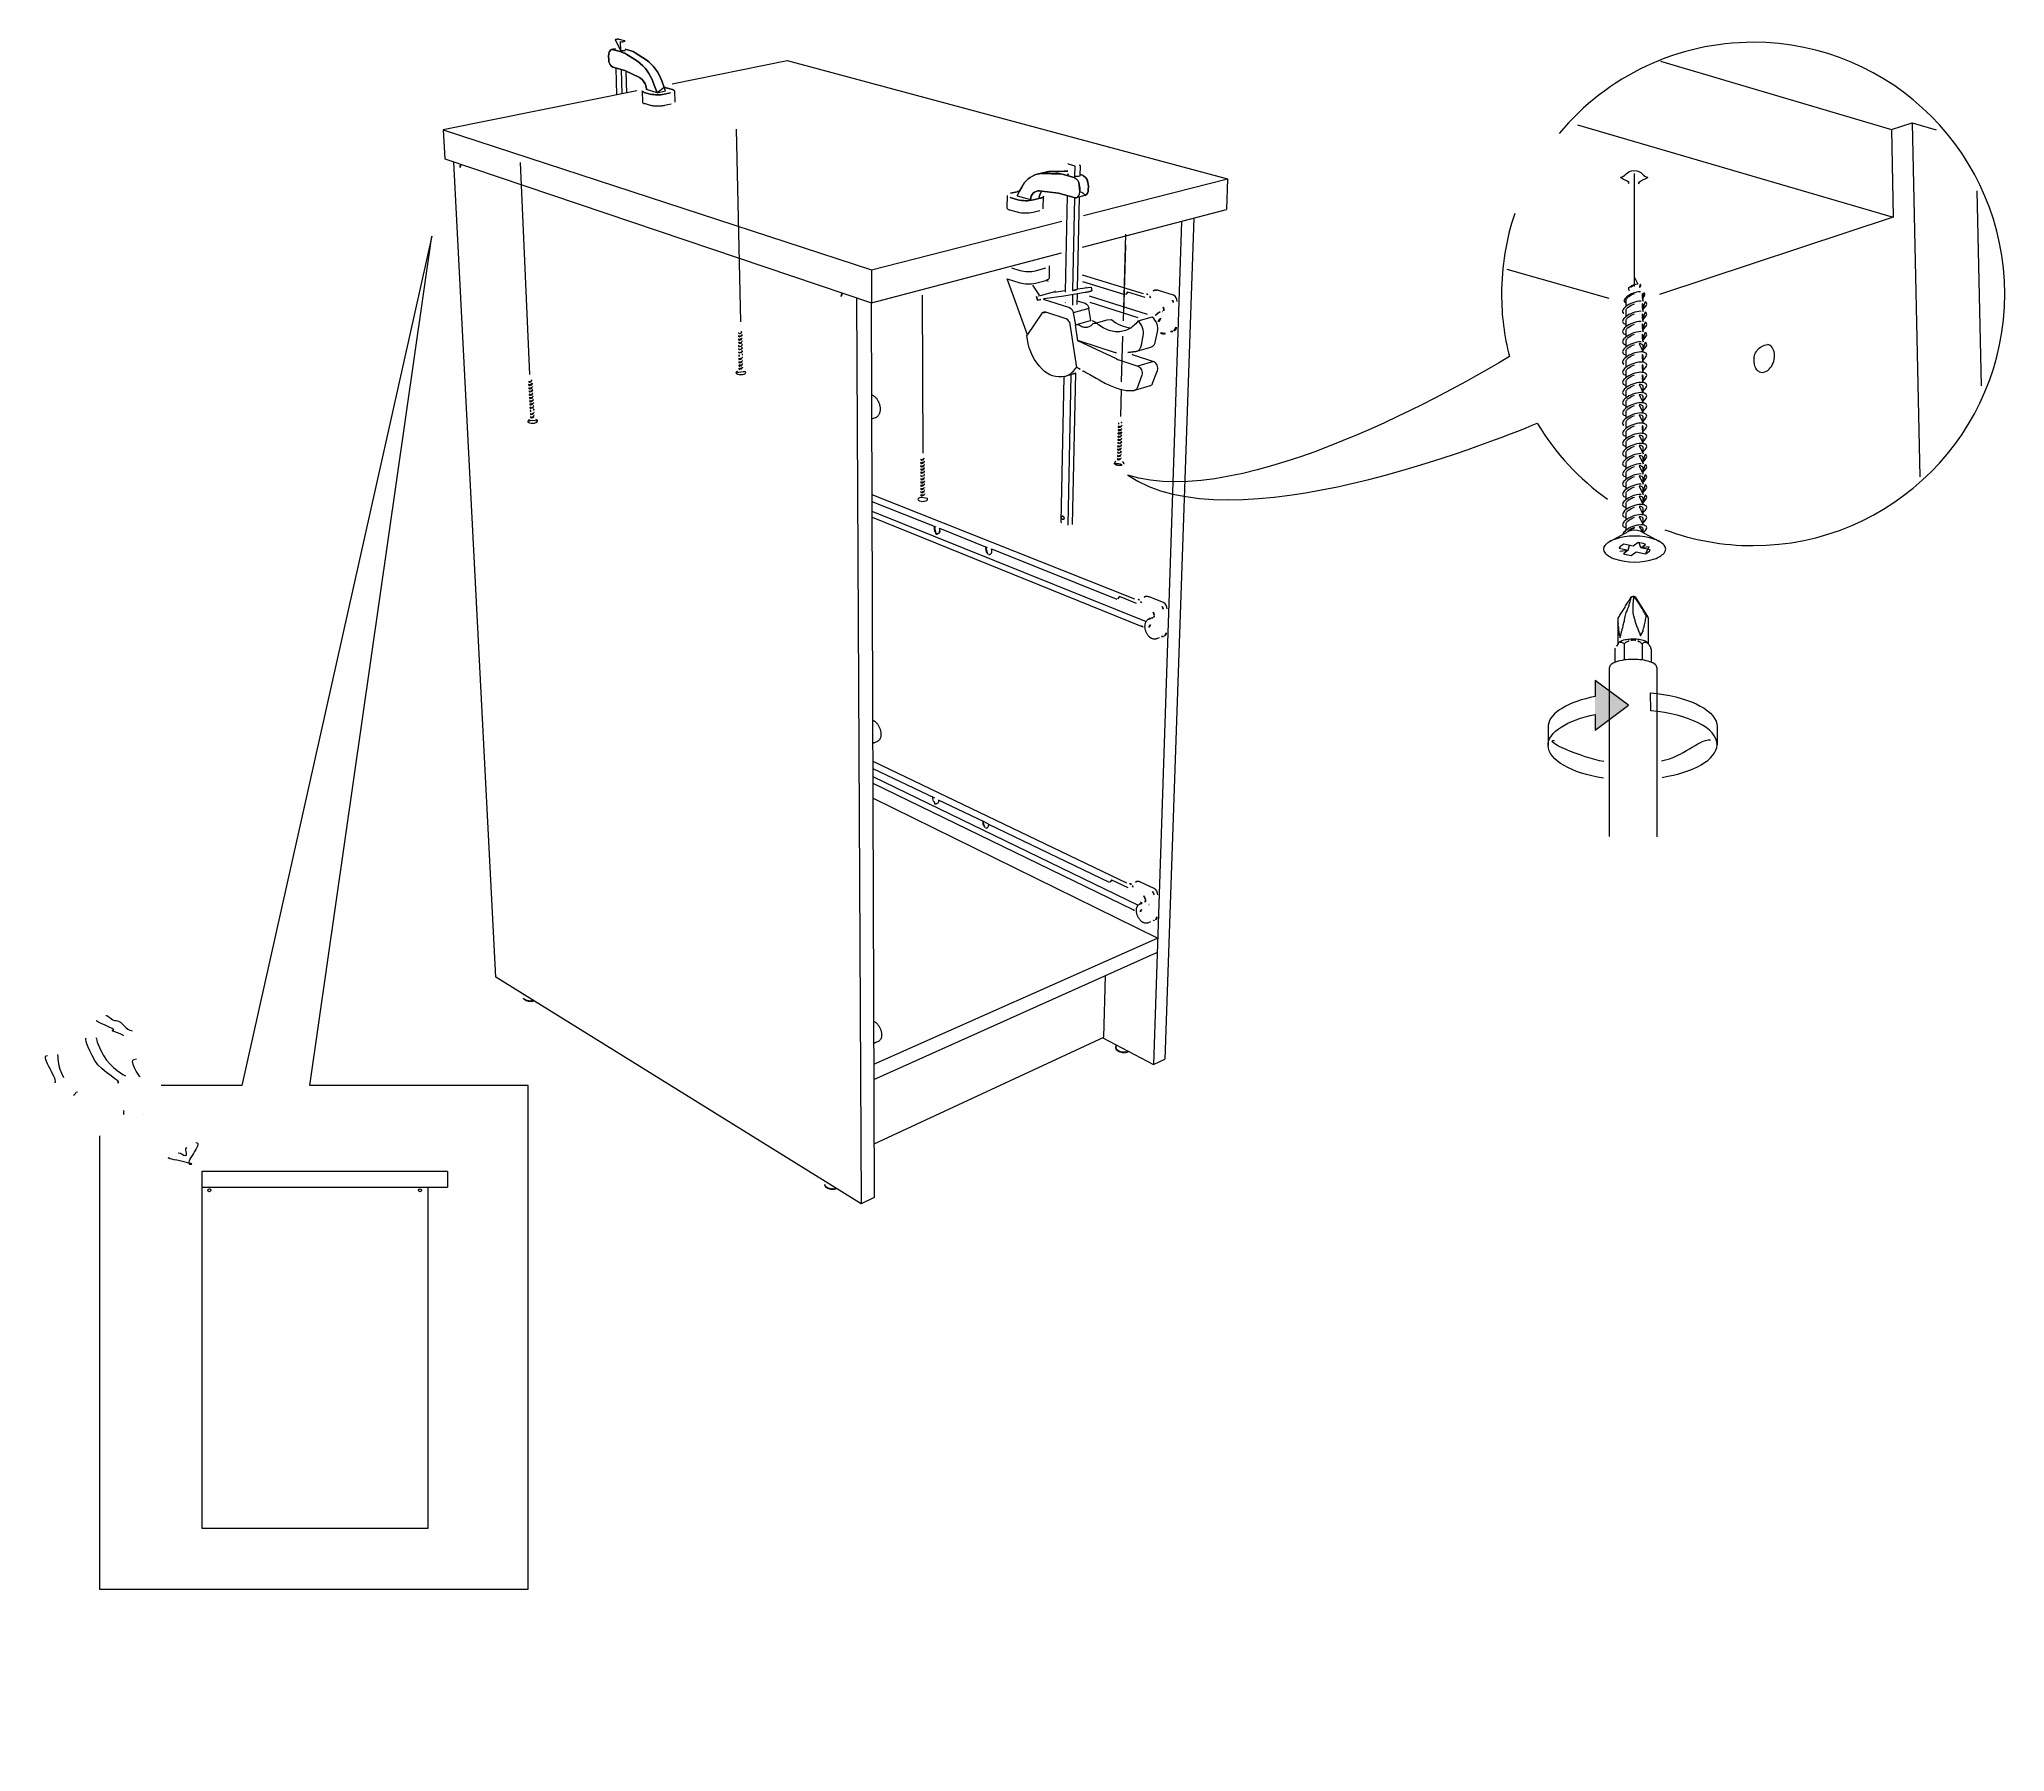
# Model space of a CAD drawing. Header units: metres. Extents: x -30.9 to 24.7, y -10.3 to 6.8.
# Drawn here: x -1.33 to 1.885, y -4.039 to -1.238 of the extents above; entities that cross this region are included whole.
import ezdxf

# ---------------------------------------------------------------- set-up
doc = ezdxf.new("R2010")
doc.units = ezdxf.units.M
doc.header["$MEASUREMENT"] = 0
doc.layers.add('PDF_Working_Num_Penna__255_Num_Penna__255', color=255, linetype='Continuous', lineweight=18)
doc.layers.add('PDF_Working_Num_Penna__7_Num_Penna__7', color=7, linetype='Continuous', lineweight=18)
doc.styles.add('GENERATED_STYLE_1', font='')
doc.styles.get('GENERATED_STYLE_1').set_extended_font_data('Arial')

msp = doc.modelspace()

# ---------------------------------------------------------------- hatches: boundary and pattern name
at = {"layer": 'PDF_Working_Num_Penna__7_Num_Penna__7', "linetype": 'Continuous', "lineweight": 18}
msp.add_hatch(color=7, dxfattribs=at).paths.add_polyline_path([(1.2696, -2.3267), (1.2149, -2.2865), (1.2151, -2.3676)])

# ---------------------------------------------------------------- linework, layer by layer
at = {"layer": 'PDF_Working_Num_Penna__255_Num_Penna__255', "color": 255, "linetype": 'Continuous', "lineweight": 18, "flags": 128}
for points in [[(0.4464, -1.5739), (0.4432, -1.6877)], [(1.2151, -2.342), (1.2151, -2.3676), (1.2696, -2.3267), (1.2149, -2.2865), (1.215, -2.3126)], [(1.3061, -2.336), (1.3057, -2.3068)], [(1.1383, -2.3596), (1.1382, -2.3611), (1.1379, -2.3931)], [(1.4142, -2.3579), (1.4146, -2.3606), (1.4146, -2.3916)]]:
    msp.add_lwpolyline(points, dxfattribs=at)
at = {"layer": 'PDF_Working_Num_Penna__255_Num_Penna__255', "color": 255, "linetype": 'Continuous', "lineweight": 18}
for points in [[(1.215, -2.3126), (1.1722, -2.3212), (1.141, -2.3388), (1.1383, -2.3596)], [(1.215, -2.3126), (1.1722, -2.3212), (1.141, -2.3388), (1.1383, -2.3596)], [(1.3057, -2.3068), (1.3645, -2.312), (1.4094, -2.3326), (1.4142, -2.3579)], [(1.3057, -2.3068), (1.3645, -2.312), (1.4094, -2.3326), (1.4142, -2.3579)], [(1.1379, -2.3931), (1.1379, -2.3707), (1.1694, -2.3513), (1.2151, -2.342)], [(1.1379, -2.3931), (1.1379, -2.3707), (1.1694, -2.3513), (1.2151, -2.342)], [(1.4146, -2.3916), (1.4146, -2.3644), (1.3681, -2.3417), (1.3061, -2.336)], [(1.4146, -2.3916), (1.4146, -2.3644), (1.3681, -2.3417), (1.3061, -2.336)]]:
    msp.add_open_spline(points, degree=3, dxfattribs=at)
at = {"layer": 'PDF_Working_Num_Penna__7_Num_Penna__7', "color": 7, "linetype": 'Continuous', "lineweight": 18, "flags": 128}
for points in [[(-0.3878, -1.2531), (-0.3943, -1.2543, 0.351104), (-0.3986, -1.2611, -0.351104)], [(-0.3789, -1.2565), (-0.3794, -1.2415, 0.20749), (-0.3722, -1.2409), (-0.3724, -1.2406), (-0.3726, -1.2404), (-0.373, -1.2403), (-0.3811, -1.2381), (-0.3816, -1.238), (-0.3821, -1.2379), (-0.3828, -1.2378), (-0.3835, -1.2378), (-0.3842, -1.2378), (-0.3849, -1.2378), (-0.3856, -1.2379), (-0.3862, -1.2379), (-0.3868, -1.238), (-0.3873, -1.2382), (-0.3877, -1.2383), (-0.388, -1.2384), (-0.3882, -1.2386), (-0.3883, -1.2388)], [(-0.3921, -1.2832, -0.273253), (-0.3989, -1.2708), (-0.399, -1.2658), (-0.3986, -1.2611), (-0.399, -1.2658), (-0.3989, -1.2708, 0.299252)], [(-0.3487, -1.3001), (-0.3727, -1.2888), (-0.3921, -1.2832), (-0.3727, -1.2888), (-0.3487, -1.3, -0.224589), (-0.337, -1.3188, 0.224589)], [(-0.3196, -1.3251), (-0.3259, -1.3086, 0.152375), (-0.3515, -1.2737), (-0.3694, -1.2624), (-0.3711, -1.2614), (-0.3727, -1.2605), (-0.3744, -1.2597), (-0.3762, -1.2591), (-0.3778, -1.2585), (-0.3762, -1.2591), (-0.3744, -1.2597), (-0.3727, -1.2605), (-0.3711, -1.2614), (-0.3694, -1.2624), (-0.3515, -1.2737, -0.152375), (-0.3259, -1.3086), (-0.3196, -1.3251), (-0.3059, -1.3223), (-0.3082, -1.3164)], [(-0.3122, -1.3059, 0.153704), (-0.3378, -1.2711, -0.153704)], [(-0.3309, -1.3273, 0.101562), (-0.3081, -1.3277, -0.101562)], [(0.3023, -1.4583, 0.217961), (0.2771, -1.4794, -0.217961)], [(0.38, -1.4933, 0.340363), (0.3858, -1.4838), (0.3859, -1.478), (0.3852, -1.4722), (0.3859, -1.478), (0.3858, -1.4837, -0.329042), (0.38, -1.4933), (0.366, -1.4968), (0.3652, -1.497), (0.3644, -1.497), (0.3636, -1.4969), (0.3628, -1.4967), (0.3371, -1.4894), (0.3628, -1.4967), (0.3636, -1.4969), (0.3644, -1.497), (0.3652, -1.497), (0.366, -1.4968, 0.327639), (0.3717, -1.4873, -0.338358)], [(0.3711, -1.4757, 0.290645), (0.3629, -1.4637, -0.290645), (0.3711, -1.4757), (0.3718, -1.4815), (0.3717, -1.4873)], [(0.372, -1.4588), (0.3769, -1.4602, -0.291808), (0.3852, -1.4723, 0.291808)], [(0.2703, -1.5001, 0.111663), (0.296, -1.5005, -0.111663)], [(1.2878, -1.6437, 0.096816), (1.2897, -1.6411, 0.418531), (1.2887, -1.6386, 0.107804)], [(1.2626, -1.6652, 0.291154), (1.2646, -1.6682, 0.025106)], [(1.2935, -1.6662), (1.2935, -1.656, 0.293209), (1.2919, -1.6535, 0.105994)], [(1.2935, -1.6828), (1.2935, -1.6726, 0.293209), (1.2919, -1.6702, 0.107846)], [(1.2935, -1.6604, 0.092246), (1.2963, -1.6563, 0.411548), (1.2947, -1.652, 0.108376)], [(1.2935, -1.679, 0.004605), (1.2945, -1.6782, 0.116731), (1.299, -1.6724, 0.416182), (1.2971, -1.6674, 0.108196)], [(0.5006, -1.7, -0.314577), (0.5042, -1.694)], [(1.2599, -1.6827, 0.293086), (1.2621, -1.6861, 0.063842)], [(1.2935, -1.6995), (1.2935, -1.6892, 0.293209), (1.2919, -1.6868, 0.107846)], [(1.2935, -1.7161), (1.2935, -1.7059, 0.294563), (1.2919, -1.7034, 0.107846)], [(1.2935, -1.6956, 0.004605), (1.2945, -1.6948, 0.116429), (1.299, -1.6891, 0.41569), (1.2971, -1.684, 0.108196)], [(1.2935, -1.7123, 0.007187), (1.2945, -1.7114, 0.116429), (1.299, -1.7057, 0.414632), (1.2971, -1.7006, 0.107567)], [(-0.1859, -1.7225, 0.122148), (-0.1866, -1.7234, 0.122333)], [(-0.1866, -1.729, 0.299677), (-0.1862, -1.7295, 0.103187), (-0.1851, -1.7297, 0.160014), (-0.1811, -1.7282, 0.116335)], [(-0.1858, -1.7331, 0.127756), (-0.1865, -1.734, 0.43066)], [(-0.1805, -1.7219, -0.111648), (-0.1812, -1.7229, -0.161367), (-0.1853, -1.7244, -0.107374)], [(-0.185, -1.735, 0.160862), (-0.181, -1.7335, 0.116912)], [(0.5039, -1.718, 0.196963), (0.512, -1.7191)], [(0.5297, -1.7084, -0.31571), (0.5258, -1.715)], [(1.2935, -1.7494), (1.2935, -1.7391, 0.294051), (1.2919, -1.7367, 0.107846), (1.2873, -1.7357, 0.012089)], [(1.2935, -1.7327), (1.2935, -1.7225, 0.294051), (1.2919, -1.7201, 0.107846)], [(1.2935, -1.7289, 0.007187), (1.2945, -1.7281, 0.116731), (1.299, -1.7223, 0.415091), (1.2971, -1.7173, 0.108217)], [(1.2935, -1.7455, 0.004605), (1.2945, -1.7447, 0.11605), (1.299, -1.739, 0.415025), (1.2971, -1.7339, 0.108196)], [(-0.1862, -1.7554, 0.296201), (-0.1859, -1.756, 0.111473), (-0.1847, -1.7562, 0.162469)], [(-0.1862, -1.7607, 0.29006), (-0.1858, -1.7613, 0.097512), (-0.1847, -1.7615, 0.161158), (-0.1807, -1.7599, 0.119809)], [(-0.1857, -1.7666, 0.109452), (-0.1846, -1.7668, 0.159593), (-0.1806, -1.7652, 0.105024)], [(-0.1809, -1.744, -0.159671), (-0.185, -1.7456, -0.098359)], [(-0.1801, -1.7484, -0.11121), (-0.1808, -1.7493, -0.160266), (-0.1849, -1.7509, -0.099177)], [(1.2599, -1.7658, 0.293086), (1.2621, -1.7693, 0.062729)], [(1.2935, -1.766), (1.2935, -1.7558, 0.294051), (1.2919, -1.7533, 0.107846)], [(-0.5294, -1.7983, 0.107246), (-0.5285, -1.7984, 0.160223), (-0.5251, -1.7969, 0.120959)], [(-0.1903, -1.784, 0.112878), (-0.1879, -1.7855, 0.162065), (-0.1774, -1.7853, 0.116994), (-0.175, -1.7838, 0.408992), (-0.1751, -1.7817, 0.120632)], [(-0.1856, -1.7719, 0.101379), (-0.1845, -1.7721, 0.161158), (-0.1805, -1.7705, 0.117471)], [(-0.1856, -1.7771, 0.107374), (-0.1844, -1.7773, 0.161239), (-0.1804, -1.7758, 0.116618)], [(-0.1797, -1.7746, 0.285786), (-0.18, -1.7741, 0.05705)], [(1.2935, -1.7826), (1.2935, -1.7724, 0.295408), (1.2919, -1.77, 0.109668)], [(1.2935, -1.7993), (1.2935, -1.789, 0.297102), (1.2919, -1.7866, 0.108743)], [(-0.5295, -1.8039, 0.106684), (-0.5283, -1.804, 0.164449), (-0.5244, -1.8023, 0.108087), (-0.5237, -1.8013, 0.105023)], [(-0.5292, -1.8092, 0.106618), (-0.528, -1.8093, 0.16191), (-0.5241, -1.8076, 0.111073)], [(-0.5289, -1.8144, 0.096939), (-0.5277, -1.8146, 0.163819), (-0.5238, -1.8129, 0.112648)], [(-0.5285, -1.8197, 0.092898), (-0.5274, -1.8199, 0.164267), (-0.5235, -1.8181, 0.12083)], [(-0.5282, -1.825, 0.097157), (-0.5271, -1.8252, 0.160629), (-0.5232, -1.8234, 0.109103)], [(-0.5279, -1.8303, 0.101348), (-0.5268, -1.8305, 0.163613), (-0.5228, -1.8287, 0.112406)], [(-0.5234, -1.8064, 0.294618), (-0.5238, -1.8058, 0.067692)], [(-0.5218, -1.8328, 0.305246), (-0.5222, -1.8323, 0.073681)], [(1.2935, -1.8159), (1.2935, -1.8057, 0.296255), (1.2919, -1.8032, 0.108743), (1.2873, -1.8022, 0.012089)], [(1.2935, -1.8325), (1.2935, -1.8223, 0.294893), (1.2919, -1.8199, 0.107846), (1.2873, -1.8189, 0.012089)], [(-0.5313, -1.8628, 0.188818), (-0.5308, -1.8638, 0.110529), (-0.5283, -1.8652, 0.077851), (-0.523, -1.8657, 0.080581), (-0.5178, -1.8646, 0.11449), (-0.5155, -1.8629, 0.194755)], [(-0.528, -1.8351, 0.29483), (-0.5276, -1.8356, 0.115682), (-0.5265, -1.8357, 0.163631), (-0.5225, -1.834, 0.12673)], [(-0.527, -1.8391, 0.118782), (-0.5276, -1.8401, 0.12157)], [(-0.5267, -1.8514, 0.100516), (-0.5255, -1.8516, 0.162663), (-0.5216, -1.8499, 0.118633)], [(-0.5263, -1.8567, 0.109673), (-0.5252, -1.8569, 0.161609), (-0.5213, -1.8551, 0.122502)], [(-0.5261, -1.841, 0.159189), (-0.5222, -1.8393, 0.119965)], [(-0.5216, -1.8429, -0.416349), (-0.5212, -1.8436, -0.114247), (-0.5219, -1.8446, -0.16188)], [(-0.5209, -1.8487, 0.287194), (-0.5213, -1.8481, 0.067692)], [(1.2935, -1.8492), (1.2935, -1.8389, 0.296255), (1.2919, -1.8365, 0.106048), (1.2873, -1.8355)], [(1.2935, -1.8658), (1.2935, -1.8556, 0.292193), (1.2919, -1.8531, 0.106048), (1.2873, -1.8521)], [(0.4344, -1.877, 0.293692), (0.4348, -1.8776, 0.102355), (0.4359, -1.8779, 0.161785), (0.44, -1.8765, 0.112949)], [(0.4344, -1.8935, 0.104523), (0.4354, -1.8937, 0.161768), (0.4396, -1.8924, 0.112892)], [(0.4346, -1.8718, 0.286476), (0.4349, -1.8723, 0.108993), (0.436, -1.8726, 0.162008), (0.4401, -1.8712, 0.104876)], [(0.4346, -1.8829, 0.106332), (0.4357, -1.8832, 0.162732), (0.4398, -1.8818, 0.116679), (0.4406, -1.8809, 0.427377), (0.4404, -1.8802, 0.057805)], [(0.4402, -1.8965, -0.10727), (0.4402, -1.8967, -0.115486), (0.4394, -1.8976, -0.161644), (0.4353, -1.899, -0.104523)], [(0.4355, -1.8667, 0.098976), (0.4363, -1.867, 0.158578)], [(0.4356, -1.8885, 0.16292), (0.4397, -1.8871, 0.116735)], [(1.2599, -1.8656, 0.291681), (1.2621, -1.8691, 0.05934)], [(1.2935, -1.8991), (1.2935, -1.8888, 0.291863), (1.2919, -1.8864, 0.107902), (1.2873, -1.8854)], [(1.2935, -1.8824), (1.2935, -1.8722, 0.29354), (1.2919, -1.8698, 0.106021)], [(0.1122, -1.9258, 0.100749), (0.1131, -1.926, 0.159893), (0.1167, -1.9247, 0.104251)], [(0.431, -1.9284, 0.114875), (0.4286, -1.9299, 0.196653)], [(0.4336, -1.9088, 0.282008), (0.434, -1.9094, 0.098792), (0.435, -1.9096, 0.160372), (0.4392, -1.9082, 0.112892)], [(0.4336, -1.9252, 0.111589), (0.4346, -1.9255, 0.161818), (0.4387, -1.9241, 0.121739)], [(0.4337, -1.9199, 0.10601), (0.4348, -1.9202, 0.163671), (0.4389, -1.9188, 0.116735)], [(0.4341, -1.9041, 0.106743), (0.4351, -1.9043, 0.163859), (0.4393, -1.9029, 0.122215)], [(0.4397, -1.9126, -0.1084), (0.439, -1.9135, -0.160105), (0.4349, -1.9149, -0.10758)], [(0.4395, -1.923, 0.285605), (0.4392, -1.9224, 0.066635)], [(1.2935, -1.9157), (1.2935, -1.9055, 0.290524), (1.2919, -1.903, 0.107002), (1.2873, -1.902)], [(1.2935, -1.9323), (1.2935, -1.9221, 0.291863), (1.2919, -1.9197, 0.107902), (1.2873, -1.9187)], [(1.2935, -1.9285, 0.007187), (1.2945, -1.9277, 0.116125), (1.299, -1.9219, 0.413379), (1.2971, -1.9169, 0.107567)], [(0.1115, -1.9308, 0.304881), (0.1119, -1.9314, 0.111744), (0.1129, -1.9316, 0.161161), (0.117, -1.9301, 0.107373)], [(0.1124, -1.9614, 0.117147), (0.1117, -1.9623, 0.10727)], [(0.1119, -1.9367, 0.098153), (0.113, -1.9369, 0.159658), (0.1171, -1.9354, 0.113691)], [(0.1119, -1.942, 0.097854), (0.1131, -1.9422, 0.163327), (0.1171, -1.9407, 0.120173)], [(0.1119, -1.9473, 0.097924), (0.1131, -1.9475, 0.160713), (0.1171, -1.946, 0.122271)], [(0.112, -1.9578, 0.099117), (0.1131, -1.9581, 0.162427), (0.1171, -1.9566, 0.110892)], [(0.1171, -1.9513, -0.160026), (0.113, -1.9528, -0.099013)], [(0.1179, -1.9607, 0.296868), (0.1176, -1.9601, 0.067016)], [(0.4285, -1.932, 0.112387), (0.4309, -1.9335, 0.079803), (0.4361, -1.9345, 0.080983), (0.4414, -1.9338, 0.116594)], [(1.2935, -1.949), (1.2935, -1.9387, 0.291863), (1.2919, -1.9363, 0.108828), (1.2873, -1.9353)], [(1.2935, -1.9656), (1.2935, -1.9554, 0.291863), (1.2919, -1.9529, 0.107902), (1.2873, -1.9519)], [(1.2935, -1.9451, 0.007187), (1.2945, -1.9443, 0.116125), (1.299, -1.9386, 0.413062), (1.2971, -1.9335, 0.107567)], [(1.2935, -1.9618, 0.004605), (1.2945, -1.9609, 0.116731), (1.299, -1.9552, 0.414655), (1.2971, -1.9501, 0.107567)], [(0.1096, -1.9876, 0.112895), (0.1072, -1.9891, 0.41064), (0.1072, -1.9912, 0.113182), (0.1096, -1.9927, 0.162022), (0.1201, -1.9926, 0.116879), (0.1225, -1.9911, 0.418066), (0.1225, -1.989, 0.115071)], [(0.1117, -1.9679, 0.282417), (0.112, -1.9684, 0.099467), (0.1131, -1.9687, 0.159165), (0.1172, -1.9671, 0.111354)], [(0.112, -1.9631, 0.107277), (0.113, -1.9634, 0.163329), (0.1171, -1.9618, 0.123003)], [(0.112, -1.9737, 0.107174), (0.1131, -1.9739, 0.159125), (0.1172, -1.9724, 0.105891)], [(0.1121, -1.979, 0.106185), (0.1132, -1.9792, 0.163327), (0.1172, -1.9777, 0.113691)], [(0.1121, -1.9843, 0.110733), (0.1132, -1.9845, 0.161613), (0.1172, -1.983, 0.11912)], [(0.1179, -1.9713, 0.282881), (0.1176, -1.9707, 0.048413)], [(0.118, -1.9819, 0.296663), (0.1176, -1.9813, 0.062543)], [(1.2935, -1.9822), (1.2935, -1.972, 0.291863), (1.2919, -1.9696, 0.107902), (1.2873, -1.9686)], [(1.2935, -1.9989), (1.2935, -1.9886, 0.292193), (1.2919, -1.9862, 0.107002), (1.2873, -1.9852)], [(1.2935, -1.9784, 0.004605), (1.2945, -1.9776, 0.116655), (1.299, -1.9718, 0.414728), (1.2971, -1.9667, 0.106917)], [(1.2935, -1.995, 0.002023), (1.2945, -1.9942, 0.115597), (1.299, -1.9884, 0.413964), (1.2971, -1.9834, 0.108217)], [(1.2935, -2.0155), (1.2935, -2.0053, 0.29354), (1.2919, -2.0028, 0.107874), (1.2873, -2.0018, 0.012089)], [(1.2935, -2.0321), (1.2935, -2.0219, 0.29354), (1.2919, -2.0195, 0.107874), (1.2873, -2.0185, 0.012089)], [(0.1339, -2.0342, 0.271134), (0.1359, -2.0444), (0.1361, -2.0447), (0.1364, -2.0449), (0.1366, -2.0452), (0.1367, -2.0454), (0.1368, -2.0458), (0.1369, -2.046)], [(1.2466, -2.0875, 0.162287), (1.3126, -2.0875, 0.115922), (1.3277, -2.0782, 0.413794), (1.3277, -2.065, 0.116137), (1.3126, -2.0556, 0.162422), (1.2466, -2.0556, 0.116154), (1.2315, -2.065, 0.414068), (1.2315, -2.0781, 0.116369)], [(1.2796, -2.0362, 0.099042), (1.2691, -2.0417, 0.049002)], [(1.2935, -2.0443), (1.2935, -2.0385, 0.29354), (1.2919, -2.0361, 0.107874), (1.2873, -2.0351, 0.012089)], [(0.2183, -2.0679, 0.274263), (0.2203, -2.0782), (0.2206, -2.0785), (0.2208, -2.0788), (0.221, -2.079), (0.2212, -2.0793), (0.2213, -2.0796), (0.2213, -2.0798)], [(1.3034, -2.0676), (1.29, -2.0697), (1.2976, -2.0639, 0.009415), (1.2964, -2.0635, 0.053797), (1.2852, -2.061), (1.2774, -2.067), (1.2622, -2.0637, 0.106903), (1.2552, -2.0682, 0.111148), (1.2541, -2.0699), (1.2692, -2.0732), (1.2615, -2.0791, 0.023575), (1.2629, -2.0796, 0.053062), (1.2739, -2.0821), (1.2819, -2.0759), (1.2974, -2.0793)], [(1.2788, -2.149, 0.15879), (1.2743, -2.1494, -0.01451)], [(0.5134, -2.2083, -0.29648), (0.5102, -2.2139)], [(1.2532, -2.2257, 0.030842), (1.2519, -2.2272, 0.028018), (1.25, -2.2301, 0.01524)], [(1.2582, -2.2238, 0.058456), (1.2571, -2.2237, 0.102061), (1.2558, -2.2239, 0.073395)], [(1.2787, -2.22, 0.029033), (1.2759, -2.22, 0.03862), (1.2733, -2.2204, 0.037087)], [(1.2879, -2.2235, 0.03003), (1.2848, -2.2218, 0.042662)], [(0.2131, -2.5168, 0.19981), (0.2156, -2.5252), (0.2158, -2.5255), (0.216, -2.5257), (0.2162, -2.526), (0.2164, -2.5263), (0.2165, -2.5266), (0.2165, -2.5268)], [(-0.5213, -2.8102, -0.271899), (-0.5375, -2.8072), (-0.5378, -2.8071), (-0.5375, -2.8073, 0.300633)], [(0.4313, -2.8891), (0.4313, -2.8892), (0.4315, -2.8893), (0.4315, -2.8896), (0.4316, -2.8899, 0.318543), (0.4519, -2.8931, -0.301325), (0.4319, -2.89), (0.4317, -2.89), (0.4316, -2.8898), (0.4315, -2.8896), (0.4315, -2.8893), (0.4313, -2.8891), (0.4313, -2.8886)], [(-0.0445, -3.1137), (-0.0444, -3.114), (-0.044, -3.1145), (-0.0435, -3.115), (-0.043, -3.1154), (-0.0424, -3.1159), (-0.0418, -3.1163), (-0.041, -3.1167), (-0.0403, -3.117), (-0.0394, -3.1173), (-0.0386, -3.1176), (-0.0377, -3.1178), (-0.0367, -3.118), (-0.0357, -3.1182), (-0.0347, -3.1183), (-0.0337, -3.1184), (-0.0328, -3.1184), (-0.0317, -3.1184), (-0.0307, -3.1183), (-0.0297, -3.1182), (-0.0287, -3.1181), (-0.0278, -3.1179), (-0.0268, -3.1176), (-0.0259, -3.1174, -0.281209), (-0.0446, -3.1136), (-0.0448, -3.1133), (-0.0448, -3.1129), (-0.045, -3.1128)], [(-0.0376, -3.1175, -0.303778), (-0.0383, -3.1173), (-0.038, -3.1175), (-0.0378, -3.1175)], [(-0.0302, -3.1179), (-0.0299, -3.118), (-0.0296, -3.1179, -0.236068)]]:
    msp.add_lwpolyline(points, format="xyb", close=True, dxfattribs=at)
for points in [[(-0.3883, -1.2388), (-0.3881, -1.2391), (-0.3878, -1.2392)], [(-0.3642, -1.2559), (-0.3718, -1.2538)], [(-0.3778, -1.2585), (-0.3926, -1.2544), (-0.3932, -1.2543), (-0.3938, -1.2543), (-0.3943, -1.2543), (-0.3938, -1.2543), (-0.3932, -1.2543)], [(-0.3717, -1.2558), (-0.3718, -1.256), (-0.3719, -1.2561), (-0.3722, -1.2563), (-0.3727, -1.2565), (-0.3732, -1.2566), (-0.3738, -1.2567), (-0.3744, -1.2568), (-0.3751, -1.2568), (-0.3758, -1.2568), (-0.3765, -1.2568), (-0.3772, -1.2568), (-0.3778, -1.2567), (-0.3784, -1.2566)], [(-0.3642, -1.2559), (-0.3625, -1.2565), (-0.3608, -1.2571), (-0.3591, -1.2579), (-0.3574, -1.2588), (-0.3557, -1.2598), (-0.3378, -1.2711), (-0.3557, -1.2598), (-0.3574, -1.2588), (-0.3591, -1.2579), (-0.3608, -1.2571), (-0.3625, -1.2565)], [(-0.3082, -1.3164), (-0.3122, -1.3059)], [(-0.3082, -1.3164), (-0.3072, -1.3166), (-0.3063, -1.3168), (-0.3054, -1.3169), (-0.3046, -1.3171), (-0.2947, -1.32), (-0.3046, -1.3171), (-0.3054, -1.3169), (-0.3063, -1.3168), (-0.3072, -1.3166)], [(-0.3408, -1.3245), (-0.3416, -1.3242), (-0.3422, -1.3239), (-0.3428, -1.3237), (-0.3433, -1.3234), (-0.3437, -1.3231), (-0.3439, -1.3228), (-0.3441, -1.3225), (-0.3442, -1.3222), (-0.3441, -1.3225), (-0.3439, -1.3228), (-0.3437, -1.3231), (-0.3433, -1.3234), (-0.3428, -1.3237), (-0.3422, -1.3239), (-0.3416, -1.3242)], [(-0.3408, -1.3245), (-0.3309, -1.3273)], [(-0.337, -1.3188), (-0.3379, -1.319)], [(-0.337, -1.3188), (-0.3369, -1.3194), (-0.3368, -1.32), (-0.3369, -1.3194)], [(-0.3081, -1.3276), (-0.2975, -1.3255)], [(-0.2947, -1.32), (-0.2939, -1.3203), (-0.2932, -1.3205), (-0.2926, -1.3208), (-0.2921, -1.3211), (-0.2918, -1.3214), (-0.2915, -1.3217), (-0.2913, -1.322), (-0.2912, -1.3223), (-0.2913, -1.322), (-0.2915, -1.3217), (-0.2918, -1.3214), (-0.2921, -1.3211), (-0.2926, -1.3208), (-0.2932, -1.3205), (-0.2939, -1.3203)], [(-0.6421, -1.4474), (-0.6421, -1.4465), (-0.642, -1.4456), (-0.6419, -1.4448), (-0.6417, -1.444), (-0.6414, -1.4434), (-0.641, -1.4428)], [(0.3723, -1.4442), (0.3722, -1.4441), (0.3721, -1.4439), (0.3718, -1.4437), (0.3714, -1.4436)], [(0.3163, -1.4549), (0.3023, -1.4583), (0.3039, -1.458), (0.3057, -1.4577), (0.3074, -1.4575)], [(0.3433, -1.4582), (0.3411, -1.4576), (0.3389, -1.4572), (0.3367, -1.4569), (0.3344, -1.4568), (0.3323, -1.4568), (0.3091, -1.4574)], [(0.3433, -1.4582), (0.3629, -1.4637)], [(0.3521, -1.4536), (0.3501, -1.4534), (0.3482, -1.4533), (0.3463, -1.4533), (0.3482, -1.4533), (0.3501, -1.4534)], [(0.3533, -1.459), (0.3528, -1.4589), (0.3524, -1.4587), (0.3521, -1.4585), (0.352, -1.4583)], [(0.2578, -1.4965), (0.2703, -1.5001)], [(0.2695, -1.487), (0.2585, -1.4896)], [(0.2695, -1.4936), (0.2734, -1.4862)], [(0.2695, -1.4869), (0.2707, -1.4867), (0.272, -1.4864), (0.2734, -1.4862), (0.272, -1.4864), (0.2707, -1.4867)], [(0.2734, -1.4862), (0.2771, -1.4794)], [(0.296, -1.5005), (0.307, -1.4978), (0.3081, -1.4975), (0.3091, -1.4972), (0.31, -1.4968), (0.3108, -1.4964), (0.3114, -1.496), (0.3119, -1.4956), (0.3122, -1.4952), (0.3125, -1.4948), (0.3125, -1.4944), (0.3125, -1.4948), (0.3122, -1.4952), (0.3119, -1.4956), (0.3114, -1.496), (0.3108, -1.4964), (0.31, -1.4968), (0.3091, -1.4972), (0.3081, -1.4975), (0.307, -1.4978)], [(0.3069, -1.4908), (0.3064, -1.4921), (0.306, -1.4935), (0.3056, -1.495), (0.3053, -1.4965), (0.3056, -1.495), (0.306, -1.4935), (0.3064, -1.4921)], [(0.3061, -1.4855), (0.31, -1.486)], [(0.31, -1.486), (0.3091, -1.4871), (0.3083, -1.4882), (0.3076, -1.4894), (0.3069, -1.4908), (0.3075, -1.4909), (0.3069, -1.4908), (0.3076, -1.4894), (0.3083, -1.4882), (0.3091, -1.4871)], [(0.31, -1.486), (0.3371, -1.4894)], [(-0.0184, -1.6583), (-0.0183, -1.6573), (-0.0182, -1.6563), (-0.018, -1.6554), (-0.0177, -1.6546), (-0.0172, -1.6539), (-0.0168, -1.6533)], [(0.3026, -1.6643), (0.3013, -1.6585)], [(0.308, -1.6633), (0.3062, -1.6638), (0.3026, -1.6643)], [(0.3053, -1.6579), (0.3051, -1.6577), (0.305, -1.6575)], [(0.307, -1.6574), (0.3069, -1.6572), (0.3068, -1.657)], [(0.3318, -1.6492), (0.3321, -1.6496)], [(0.3478, -1.6681), (0.3479, -1.6683), (0.3481, -1.6685), (0.3483, -1.6687), (0.3487, -1.6689)], [(0.3482, -1.6502), (0.3484, -1.6502), (0.3487, -1.6502), (0.3491, -1.6501)], [(0.3602, -1.6485), (0.3608, -1.6484), (0.3614, -1.6483), (0.3622, -1.6482), (0.3629, -1.648), (0.3637, -1.6479), (0.3645, -1.6477), (0.3652, -1.6475), (0.3659, -1.6474), (0.3665, -1.6472), (0.367, -1.6471), (0.3675, -1.6469), (0.3678, -1.6468)], [(0.3821, -1.6439), (0.3817, -1.6438)], [(0.4502, -1.6513), (0.4499, -1.6514), (0.4496, -1.6517), (0.4494, -1.652), (0.4493, -1.6524), (0.4492, -1.6528), (0.4491, -1.6533), (0.4471, -1.6552)], [(0.4811, -1.6547), (0.4813, -1.6546), (0.4815, -1.6546), (0.4818, -1.6546), (0.482, -1.6548)], [(0.4822, -1.6547), (0.4818, -1.6546), (0.4815, -1.6546)], [(0.483, -1.6549), (0.4822, -1.6547), (0.4821, -1.6547), (0.4819, -1.6546), (0.4817, -1.6546)], [(0.4879, -1.6601), (0.4877, -1.6596), (0.4875, -1.6592), (0.4872, -1.6588), (0.4869, -1.6585), (0.4865, -1.6583), (0.4861, -1.6582)], [(0.4937, -1.6484), (0.4928, -1.6488), (0.492, -1.6493)], [(0.4967, -1.6482), (0.4962, -1.6481), (0.4956, -1.648)], [(0.5238, -1.6643), (0.5242, -1.6652), (0.5245, -1.6662), (0.5248, -1.6672)], [(0.5249, -1.6688), (0.5249, -1.6685)], [(0.3143, -1.6846), (0.3136, -1.6844), (0.3128, -1.6843), (0.3121, -1.6844), (0.3114, -1.6846), (0.3107, -1.6849), (0.31, -1.6854), (0.3095, -1.6859)], [(0.3161, -1.6841), (0.3154, -1.6839), (0.3148, -1.6838), (0.3141, -1.6839)], [(0.3902, -1.6979), (0.3903, -1.6981)], [(0.3929, -1.698), (0.3941, -1.6989), (0.3953, -1.6997), (0.3965, -1.7004), (0.3977, -1.701), (0.399, -1.7015)], [(0.4959, -1.6894), (0.4964, -1.6886), (0.497, -1.6878), (0.4976, -1.6871), (0.4982, -1.6864), (0.4989, -1.6859), (0.4997, -1.6853), (0.5005, -1.6849), (0.5013, -1.6845), (0.5022, -1.6842)], [(0.5022, -1.6842), (0.5032, -1.684)], [(0.5064, -1.683), (0.5074, -1.6828)], [(0.5083, -1.6757), (0.5086, -1.6765), (0.5089, -1.6773), (0.5092, -1.6782), (0.5093, -1.679)], [(0.5094, -1.6799), (0.5095, -1.6808), (0.5094, -1.6818)], [(0.5094, -1.6803), (0.5094, -1.6801)], [(0.5205, -1.7155), (0.521, -1.7155), (0.5212, -1.7155)], [(0.5226, -1.7156), (0.5223, -1.7155), (0.5221, -1.7155), (0.5219, -1.7155), (0.5216, -1.7155)], [(0.5242, -1.7154), (0.5237, -1.7155), (0.5232, -1.7156)], [(0.4295, -1.7498), (0.4314, -1.7503)], [(0.4636, -1.7482), (0.4507, -1.7498)], [(0.363, -1.7846), (0.3626, -1.7847), (0.3622, -1.7848), (0.3615, -1.785), (0.3608, -1.7852), (0.3602, -1.7854), (0.3595, -1.7857)], [(0.3652, -1.7839), (0.3649, -1.784), (0.3646, -1.7841), (0.3642, -1.7842), (0.3637, -1.7844), (0.3633, -1.7844)], [(0.3673, -1.7744), (0.37, -1.7758), (0.3727, -1.7772)], [(0.342, -2.0195), (0.3421, -2.0189), (0.3422, -2.0184), (0.3425, -2.018), (0.3428, -2.0177), (0.3432, -2.0174), (0.3436, -2.0174), (0.3441, -2.0175), (0.3446, -2.0178), (0.345, -2.0181), (0.3454, -2.0186), (0.3457, -2.0192), (0.3459, -2.0198), (0.3461, -2.0204), (0.3461, -2.0211), (0.3461, -2.0217), (0.3459, -2.0222), (0.3457, -2.0226), (0.3453, -2.0229), (0.3449, -2.0231), (0.3445, -2.0232), (0.344, -2.0231), (0.3435, -2.0228), (0.3431, -2.0224), (0.3427, -2.022), (0.3424, -2.0214), (0.3422, -2.0208), (0.342, -2.0201)], [(0.1404, -2.0462), (0.1401, -2.0463), (0.1399, -2.0464), (0.1396, -2.0464), (0.1394, -2.0465), (0.139, -2.0467), (0.1389, -2.0468), (0.1388, -2.0469), (0.1387, -2.0471), (0.1385, -2.0472), (0.1384, -2.0474), (0.138, -2.0475), (0.1377, -2.0475), (0.1375, -2.0475), (0.1373, -2.0474), (0.1371, -2.0473), (0.1369, -2.0472), (0.1367, -2.047), (0.1366, -2.0468), (0.1365, -2.0466), (0.1366, -2.0463)], [(0.1431, -2.0416), (0.143, -2.0424), (0.1429, -2.0432), (0.1426, -2.044), (0.1423, -2.0446), (0.1419, -2.0451), (0.1414, -2.0456), (0.141, -2.0459)], [(0.3421, -2.0282), (0.3416, -2.0281), (0.3413, -2.0278), (0.341, -2.0276), (0.3409, -2.0274)], [(0.4368, -2.1494), (0.4366, -2.1495), (0.4363, -2.1498), (0.4361, -2.1501), (0.4359, -2.1505), (0.4358, -2.1508), (0.4358, -2.1513), (0.4339, -2.1529)], [(0.4694, -2.1548), (0.468, -2.1543), (0.4678, -2.1542), (0.4676, -2.1541), (0.4674, -2.1541), (0.4672, -2.154)], [(0.4786, -2.1494), (0.4778, -2.1498), (0.477, -2.1503)], [(0.4731, -2.1597), (0.473, -2.1592), (0.4727, -2.1588), (0.4724, -2.1584), (0.4721, -2.1582), (0.4718, -2.158), (0.4714, -2.158)], [(0.4861, -2.185), (0.4859, -2.1849), (0.4858, -2.1848), (0.4857, -2.1846), (0.4856, -2.185), (0.4854, -2.1854)], [(0.4855, -2.1857), (0.4863, -2.1855), (0.4871, -2.1853), (0.4879, -2.1852)], [(0.4858, -2.1856), (0.4859, -2.1853)], [(0.486, -2.185), (0.4862, -2.1851)], [(0.4896, -2.1842), (0.4904, -2.1839), (0.4912, -2.1838), (0.492, -2.1837)], [(0.4917, -2.1745), (0.4923, -2.1754), (0.4928, -2.1763), (0.4932, -2.1772), (0.4935, -2.1782), (0.4937, -2.1792)], [(0.4938, -2.1803), (0.4938, -2.1811), (0.4938, -2.182), (0.4936, -2.1829)], [(0.5066, -2.1652), (0.5071, -2.1661), (0.5076, -2.167), (0.508, -2.1679), (0.5083, -2.1688), (0.5085, -2.1698)], [(0.4744, -2.198), (0.4737, -2.1978), (0.473, -2.1976)], [(0.4744, -2.198), (0.4749, -2.1985), (0.4755, -2.1989)], [(0.4853, -2.2), (0.4853, -2.1991), (0.4855, -2.1982), (0.4857, -2.1974), (0.4861, -2.1967), (0.4865, -2.1961), (0.487, -2.1956), (0.4876, -2.1952)], [(0.5066, -2.2146), (0.5064, -2.2146), (0.5062, -2.2146), (0.506, -2.2146), (0.5058, -2.2145), (0.5056, -2.2145)], [(0.5087, -2.2144), (0.508, -2.2146), (0.5073, -2.2147)], [(0.0353, -2.3883), (0.0345, -2.3886), (0.0339, -2.3887)], [(0.4244, -2.6129), (0.4241, -2.6131), (0.4238, -2.6133), (0.4236, -2.6136), (0.4235, -2.614), (0.4234, -2.6144), (0.4234, -2.6148), (0.4215, -2.6161)], [(0.4567, -2.62), (0.4546, -2.619), (0.4544, -2.6189), (0.4542, -2.6189), (0.4541, -2.6188), (0.4539, -2.6188), (0.4537, -2.6187)], [(0.4593, -2.6245), (0.4592, -2.624), (0.459, -2.6236), (0.4587, -2.6233), (0.4584, -2.6231), (0.458, -2.6229), (0.4577, -2.6229)], [(0.4647, -2.6155), (0.4638, -2.6159), (0.463, -2.6163)], [(0.4907, -2.6315), (0.4912, -2.6322), (0.4918, -2.633), (0.4922, -2.6338), (0.4926, -2.6346), (0.493, -2.6355), (0.4932, -2.6364), (0.4935, -2.6372)], [(0.4605, -2.662), (0.4599, -2.6617), (0.4592, -2.6615)], [(0.4606, -2.662), (0.461, -2.6624), (0.4616, -2.6628)], [(0.4702, -2.6519), (0.471, -2.6517), (0.4718, -2.6515), (0.4726, -2.6514), (0.4735, -2.6514)], [(0.471, -2.6651), (0.4711, -2.6642), (0.4712, -2.6634), (0.4715, -2.6627), (0.4719, -2.6621), (0.4723, -2.6615), (0.4728, -2.6611)], [(0.4714, -2.6489), (0.4716, -2.6491), (0.4717, -2.6492)], [(0.4718, -2.6494), (0.4721, -2.6497), (0.4724, -2.6499), (0.4726, -2.6501), (0.4729, -2.6502), (0.4732, -2.6504)], [(0.4764, -2.6389), (0.477, -2.6396), (0.4775, -2.6404), (0.478, -2.6411), (0.4784, -2.642), (0.4787, -2.6429), (0.479, -2.6438), (0.4792, -2.6447)], [(0.4793, -2.6455), (0.4793, -2.6463), (0.4793, -2.6471), (0.4792, -2.6478), (0.4789, -2.6485), (0.4787, -2.6491)], [(0.4854, -2.6529), (0.4853, -2.6527), (0.4851, -2.6526)], [(0.4916, -2.6789), (0.4914, -2.6788), (0.4912, -2.6788)], [(0.4942, -2.6787), (0.4936, -2.6789), (0.4929, -2.679), (0.4923, -2.679)], [(0.4981, -2.6733), (0.4981, -2.6742), (0.4979, -2.675), (0.4977, -2.6757), (0.4974, -2.6763), (0.4971, -2.6769), (0.4966, -2.6774), (0.4961, -2.6778)], [(-0.5379, -2.8004), (-0.5381, -2.8003), (-0.538, -2.8001), (-0.5381, -2.7999)], [(-0.5381, -2.8058), (-0.5381, -2.8064)], [(-0.5379, -2.8066), (-0.5378, -2.8068)], [(-0.5371, -2.8079), (-0.5372, -2.8079)], [(-0.5367, -2.8083), (-0.5365, -2.8084)], [(-0.5364, -2.8086), (-0.5366, -2.8085)], [(-0.5359, -2.8089), (-0.5357, -2.809)], [(-0.5356, -2.8091), (-0.5357, -2.8091)], [(-0.5345, -2.8096), (-0.5347, -2.8096)], [(-0.5338, -2.8098), (-0.5337, -2.8099), (-0.5335, -2.81)], [(-0.5334, -2.81), (-0.5336, -2.81), (-0.5337, -2.8099)], [(-0.5326, -2.8101), (-0.5324, -2.8103), (-0.5322, -2.8103)], [(-0.5321, -2.8104), (-0.5323, -2.8104), (-0.5325, -2.8103)], [(-0.5313, -2.8104), (-0.531, -2.8105), (-0.5308, -2.8105)], [(-0.5308, -2.8106), (-0.531, -2.8107)], [(-0.5299, -2.8106), (-0.5296, -2.8107)], [(-0.5293, -2.8108), (-0.5295, -2.8108)], [(-0.5284, -2.8107), (-0.5281, -2.8108)], [(-0.5278, -2.8109), (-0.5281, -2.8109)], [(-0.5269, -2.8107), (-0.5266, -2.8108)], [(-0.5263, -2.8108), (-0.5265, -2.8109)], [(-0.5254, -2.8106), (-0.5251, -2.8107), (-0.5249, -2.8107)], [(-0.5248, -2.8107), (-0.525, -2.8108)], [(-0.5239, -2.8105), (-0.5237, -2.8105), (-0.5235, -2.8105)], [(-0.5233, -2.8105), (-0.5235, -2.8105)], [(-0.5224, -2.8102), (-0.5221, -2.8102)], [(-0.5218, -2.8101), (-0.522, -2.8102)], [(0.0378, -2.8788), (0.0372, -2.879), (0.0365, -2.8793), (0.0359, -2.8794), (0.0352, -2.8794)], [(0.4313, -2.8822), (0.4311, -2.8883)], [(0.4321, -2.8906), (0.4323, -2.8907)], [(0.4324, -2.8908), (0.4323, -2.8907)], [(0.4328, -2.8912), (0.433, -2.8914)], [(0.4332, -2.8915), (0.433, -2.8915)], [(0.4337, -2.8919), (0.4339, -2.892)], [(0.4341, -2.8922), (0.4339, -2.8921)], [(0.4348, -2.8925), (0.4349, -2.8926), (0.4351, -2.8927)], [(0.4351, -2.8928), (0.435, -2.8927), (0.4348, -2.8926)], [(0.4359, -2.893), (0.4361, -2.8932)], [(0.4364, -2.8933), (0.4362, -2.8933), (0.436, -2.8932)], [(0.4372, -2.8935), (0.4374, -2.8936), (0.4376, -2.8937)], [(0.4377, -2.8938), (0.4375, -2.8937), (0.4373, -2.8936)], [(0.4386, -2.8939), (0.4389, -2.894), (0.439, -2.894)], [(0.4491, -2.8939), (0.4493, -2.8939), (0.4495, -2.8938)], [(0.4496, -2.8937), (0.4496, -2.8939), (0.4494, -2.8939)], [(0.4504, -2.8934), (0.4506, -2.8934)], [(0.4509, -2.8933), (0.4508, -2.8935)], [(0.4391, -2.8941), (0.4389, -2.8941), (0.4387, -2.894)], [(0.4401, -2.8941), (0.4404, -2.8943), (0.4405, -2.8943)], [(0.4406, -2.8943), (0.4404, -2.8944)], [(0.4416, -2.8943), (0.4419, -2.8944)], [(0.4422, -2.8945), (0.442, -2.8945)], [(0.4432, -2.8944), (0.4435, -2.8945)], [(0.4437, -2.8946), (0.4435, -2.8946)], [(0.4447, -2.8944), (0.4451, -2.8945)], [(0.4453, -2.8945), (0.4451, -2.8946)], [(0.4462, -2.8943), (0.4464, -2.8944), (0.4466, -2.8944)], [(0.4468, -2.8943), (0.4466, -2.8944)], [(0.4477, -2.8941), (0.4479, -2.8942), (0.4481, -2.8942)], [(0.4483, -2.8941), (0.4482, -2.8942), (0.448, -2.8942)], [(-0.0453, -3.1111), (-0.0453, -3.1119)], [(-0.0451, -3.1121), (-0.0451, -3.1124)], [(-0.0449, -3.113), (-0.0447, -3.1134)], [(-0.044, -3.1143), (-0.0438, -3.1145)], [(-0.0437, -3.1146), (-0.0438, -3.1146)], [(-0.0431, -3.1151), (-0.0429, -3.1153)], [(-0.0428, -3.1154), (-0.043, -3.1153)], [(-0.0421, -3.1158), (-0.042, -3.1159)], [(-0.0417, -3.1161), (-0.0419, -3.116)], [(-0.041, -3.1164), (-0.0408, -3.1165), (-0.0406, -3.1166)], [(-0.0405, -3.1167), (-0.0407, -3.1166), (-0.0409, -3.1165)], [(-0.0397, -3.1169), (-0.0395, -3.1171), (-0.0393, -3.1171)], [(-0.0392, -3.1172), (-0.0394, -3.1172), (-0.0395, -3.1171)], [(-0.0367, -3.1177), (-0.0364, -3.1178), (-0.0362, -3.1178)], [(-0.0361, -3.1179), (-0.0364, -3.1179), (-0.0365, -3.1179)], [(-0.0351, -3.1179), (-0.0348, -3.118), (-0.0346, -3.118)], [(-0.0345, -3.1181), (-0.0347, -3.1181)], [(-0.0335, -3.118), (-0.0331, -3.1181), (-0.0329, -3.1181)], [(-0.0328, -3.1182), (-0.0331, -3.1182)], [(-0.0318, -3.118), (-0.0316, -3.1181), (-0.0314, -3.1181)], [(-0.0312, -3.1181), (-0.0314, -3.1182)], [(-0.0285, -3.1177), (-0.0283, -3.1177), (-0.0281, -3.1177)], [(-0.0279, -3.1176), (-0.0281, -3.1177), (-0.0283, -3.1178)], [(-0.027, -3.1173), (-0.0268, -3.1173), (-0.0266, -3.1173)], [(-0.0264, -3.1172), (-0.0265, -3.1173), (-0.0267, -3.1174)]]:
    msp.add_lwpolyline(points, close=True, dxfattribs=at)
for points in [[(1.3293, -2.0399, 0.090006), (1.4735, -2.0659, 0.999981), (1.4735, -1.2427, 0.224046), (1.1564, -1.3919)], [(0.3723, -1.4442), (0.3719, -1.4613), (0.3719, -1.4615, -0.175331), (0.3679, -1.4624), (0.3672, -1.4624), (0.3665, -1.4624), (0.3658, -1.4623), (0.3652, -1.4623), (0.3646, -1.4621), (0.364, -1.462)], [(0.2695, -1.4936), (0.2913, -1.4999, -0.414086), (0.3061, -1.4855, 0.414086), (0.2913, -1.4999)], [(0.3066, -1.5183), (0.2957, -1.5211, -0.114639), (0.27, -1.5207), (0.2576, -1.517)], [(1.0834, -1.5228, 0.081564), (1.0619, -1.6543, 0.062793), (1.0748, -1.7566)], [(0.3473, -1.7893, -0.264307), (0.3107, -1.7776, -0.159982), (0.2861, -1.7289), (0.2851, -1.7229), (0.2865, -1.7209), (0.2528, -1.6295), (0.2737, -1.6361, 0.120068), (0.2992, -1.6366), (0.3161, -1.632), (0.317, -1.6318), (0.3177, -1.6315), (0.3177, -1.6323), (0.3204, -1.6331)], [(0.2604, -1.6116), (0.274, -1.6159, 0.118282), (0.2995, -1.6163), (0.3165, -1.6118)], [(1.2696, -1.6456, -0.119253), (1.2719, -1.6426, -0.16322), (1.2849, -1.6378), (1.2796, -1.6269)], [(0.3906, -1.6432), (0.3918, -1.6492), (0.3916, -1.6494), (0.3912, -1.6495), (0.3908, -1.6497), (0.3902, -1.6499), (0.3896, -1.6501), (0.3888, -1.6503), (0.3879, -1.6505), (0.387, -1.6507), (0.3861, -1.6509), (0.3851, -1.6511), (0.3841, -1.6513), (0.3831, -1.6516), (0.3821, -1.6518), (0.3812, -1.6519), (0.3804, -1.6521), (0.3455, -1.6578), (0.3134, -1.6624), (0.3118, -1.6628), (0.3549, -1.6766, -0.263901), (0.3612, -1.6853), (0.3647, -1.705)], [(0.3676, -1.6654), (0.3805, -1.6695, -0.268261), (0.3868, -1.6782)], [(0.5311, -1.6666, 0.315396), (0.525, -1.656), (0.5006, -1.6485), (0.5, -1.6484), (0.4993, -1.6482), (0.4986, -1.6481), (0.4979, -1.648), (0.4971, -1.6479), (0.4964, -1.6479), (0.4957, -1.6478), (0.495, -1.6478), (0.4948, -1.6479), (0.4946, -1.648), (0.4944, -1.6481), (0.4942, -1.6482), (0.4939, -1.6483), (0.4937, -1.6484)], [(1.29, -1.6659, 0.162252), (1.2647, -1.6754, 0.117218), (1.2602, -1.6811)], [(1.2885, -1.6508, 0.161964), (1.2668, -1.6589, 0.114889), (1.2629, -1.6638)], [(1.2658, -1.6745), (1.2658, -1.6643, -0.108473), (1.266, -1.6632, -0.116993), (1.2691, -1.6591, -0.100053), (1.2796, -1.6537)], [(1.2658, -1.6911), (1.2658, -1.6809, -0.108473), (1.266, -1.6798, -0.116993), (1.2691, -1.6758, -0.098973), (1.2796, -1.6703)], [(0.3587, -1.7859), (0.3473, -1.7893, 0.170209), (0.3648, -1.7761), (0.3656, -1.7749), (0.3673, -1.7744), (0.3561, -1.7039, 0.263269), (0.3498, -1.6949), (0.3161, -1.6841)], [(0.399, -1.7015), (0.4166, -1.6965), (0.4236, -1.6961, 0.168326), (0.4557, -1.7095), (0.4536, -1.7108), (0.4514, -1.712), (0.4492, -1.7131), (0.4469, -1.714), (0.4445, -1.7147), (0.4422, -1.7153), (0.4398, -1.7158), (0.4373, -1.716), (0.4349, -1.7162), (0.4324, -1.7162), (0.4299, -1.716), (0.4274, -1.7157), (0.4249, -1.7152), (0.4223, -1.7146), (0.4198, -1.7139), (0.4173, -1.713), (0.4148, -1.7119), (0.4124, -1.7107), (0.4099, -1.7094), (0.4074, -1.7079), (0.405, -1.7063), (0.4027, -1.7046), (0.4003, -1.7027), (0.3933, -1.7031), (0.3923, -1.7043), (0.3913, -1.7053), (0.3901, -1.7063), (0.389, -1.7071), (0.3877, -1.7077), (0.3865, -1.7083), (0.3851, -1.7087), (0.3838, -1.709), (0.3824, -1.7092), (0.381, -1.7092), (0.3795, -1.7091), (0.3781, -1.7088), (0.3767, -1.7084), (0.3752, -1.7079), (0.3738, -1.7072), (0.3724, -1.7064), (0.371, -1.7055), (0.3696, -1.7045), (0.3658, -1.7047)], [(0.4636, -1.7482), (0.4644, -1.7481), (0.465, -1.7479), (0.466, -1.7476), (0.467, -1.7471), (0.4679, -1.7465), (0.4688, -1.7458), (0.4695, -1.7449), (0.4703, -1.744), (0.4709, -1.743), (0.4715, -1.7418), (0.472, -1.7406), (0.4724, -1.7394), (0.4727, -1.738), (0.4758, -1.7227, 0.275045), (0.467, -1.6988), (0.4652, -1.7009), (0.4635, -1.7029), (0.4616, -1.7047), (0.4597, -1.7065), (0.4577, -1.7081), (0.4557, -1.7095)], [(0.465, -1.7479), (0.4883, -1.7411, 0.278129), (0.496, -1.7312), (0.4991, -1.716, 0.275933), (0.4903, -1.6921), (0.467, -1.6988)], [(1.29, -1.6826, 0.162563), (1.2647, -1.692, 0.117218), (1.2602, -1.6977, 0.414518), (1.262, -1.7026, 0.063842), (1.2658, -1.7039)], [(1.29, -1.6992, 0.162408), (1.2647, -1.7086, 0.117218), (1.2602, -1.7144, 0.414501), (1.262, -1.7193, 0.063842), (1.2658, -1.7206)], [(1.2658, -1.7078), (1.2658, -1.6975, -0.109296), (1.266, -1.6964, -0.116345), (1.2691, -1.6924, -0.098659), (1.2796, -1.6869)], [(1.2658, -1.7244), (1.2658, -1.7142, -0.109296), (1.266, -1.7131, -0.116993), (1.2691, -1.709, -0.099646), (1.2796, -1.7036)], [(1.29, -1.7158, 0.162084), (1.2647, -1.7253, 0.117218), (1.2602, -1.731, 0.414818), (1.262, -1.7359, 0.063842), (1.2658, -1.7372)], [(1.29, -1.7325, 0.162109), (1.2647, -1.7419, 0.117142), (1.2602, -1.7476, 0.415576), (1.262, -1.7525, 0.064925), (1.2658, -1.7538)], [(1.2658, -1.741), (1.2658, -1.7308, -0.109296), (1.266, -1.7297, -0.116237), (1.2691, -1.7257, -0.098682), (1.2796, -1.7202)], [(0.432, -1.7604), (0.4337, -1.7612), (0.4355, -1.7618), (0.4671, -1.7722, -0.370629), (0.4732, -1.7871), (0.4655, -1.8081), (0.4651, -1.809), (0.4646, -1.8099), (0.464, -1.8105), (0.4634, -1.8111), (0.4627, -1.8115), (0.462, -1.8118), (0.4615, -1.812), (0.4611, -1.812)], [(0.4619, -1.8118), (0.4875, -1.8041), (0.4882, -1.8038), (0.4889, -1.8034), (0.4895, -1.8028), (0.4901, -1.8021), (0.4906, -1.8013), (0.491, -1.8004), (0.4988, -1.7794, 0.365705), (0.4927, -1.7646), (0.4671, -1.7722)], [(1.2935, -1.7788, 0.002023), (1.2945, -1.778, 0.11605), (1.299, -1.7722, 0.41534), (1.2971, -1.7672, 0.108196), (1.2905, -1.7657, 0.016121), (1.29, -1.7657, 0.162264), (1.2647, -1.7751, 0.11684), (1.2602, -1.7809, 0.414023), (1.2621, -1.7858, 0.061615), (1.2658, -1.7871)], [(1.2935, -1.7622, 0.002023), (1.2945, -1.7613, 0.11605), (1.299, -1.7556, 0.41534), (1.2971, -1.7505, 0.108196), (1.2905, -1.7491, 0.016121), (1.29, -1.7491, 0.162252), (1.2647, -1.7585, 0.117596), (1.2602, -1.7643)], [(1.2658, -1.7577), (1.2658, -1.7474, -0.109863), (1.266, -1.7463, -0.116775), (1.2691, -1.7423, -0.098682), (1.2796, -1.7369)], [(1.2658, -1.7743), (1.2658, -1.7641, -0.107096), (1.266, -1.763, -0.115805), (1.2691, -1.7589, -0.099019), (1.2796, -1.7535)], [(1.4839, -1.7817), (1.4815, -1.7803), (1.4794, -1.7783), (1.4777, -1.7756), (1.4764, -1.7724), (1.4756, -1.769), (1.4752, -1.7652, -0.423002), (1.4971, -1.737)], [(1.2935, -1.7954, 0.004615), (1.2945, -1.7946, 0.11605), (1.299, -1.7889, 0.415659), (1.2971, -1.7838, 0.108196), (1.2905, -1.7824, 0.016121), (1.29, -1.7824, 0.162264), (1.2647, -1.7918, 0.11684), (1.2602, -1.7975, 0.413389), (1.2621, -1.8025, 0.061615), (1.2658, -1.8037)], [(1.2935, -1.8121, 0.004615), (1.2945, -1.8112, 0.116353), (1.299, -1.8055, 0.415022), (1.2971, -1.8004, 0.107546), (1.2905, -1.799, 0.016121), (1.29, -1.799, 0.161941), (1.2647, -1.8084, 0.11684), (1.2602, -1.8142, 0.413389), (1.2621, -1.8191, 0.060502), (1.2658, -1.8204)], [(1.2658, -1.7909), (1.2658, -1.7807, -0.110122), (1.266, -1.7796, -0.11516), (1.2691, -1.7756, -0.098368), (1.2796, -1.7701)], [(1.2658, -1.8076), (1.2658, -1.7973, -0.109296), (1.266, -1.7962, -0.115805), (1.2691, -1.7922, -0.099693), (1.2796, -1.7868)], [(1.2935, -1.8287, 0.007187), (1.2945, -1.8279, 0.116504), (1.299, -1.8221, 0.413488), (1.2971, -1.8171, 0.108196), (1.2905, -1.8156, 0.016121), (1.29, -1.8156, 0.162109), (1.2647, -1.825, 0.116537), (1.2602, -1.8308, 0.412389), (1.2621, -1.8358, 0.060477), (1.2658, -1.837)], [(1.2935, -1.8453, 0.004615), (1.2945, -1.8445, 0.115672), (1.299, -1.8388, 0.413488), (1.2971, -1.8337, 0.106937), (1.2905, -1.8323, 0.016121), (1.29, -1.8323, 0.162252), (1.2647, -1.8417, 0.117294), (1.2602, -1.8474, 0.412756), (1.2621, -1.8524, 0.059365), (1.2658, -1.8536)], [(1.2658, -1.8242), (1.2658, -1.814, -0.107654), (1.266, -1.8129, -0.116453), (1.2691, -1.8088, -0.099356), (1.2796, -1.8034)], [(1.2658, -1.8408), (1.2658, -1.8306, -0.109296), (1.266, -1.8295, -0.116884), (1.2691, -1.8255, -0.099356), (1.2796, -1.82)], [(1.2935, -1.862, 0.007187), (1.2945, -1.8611, 0.116125), (1.299, -1.8554, 0.415289), (1.2971, -1.8503, 0.108196), (1.2905, -1.8489, 0.016121), (1.29, -1.8489, 0.162408), (1.2647, -1.8583, 0.117294), (1.2602, -1.8641)], [(1.2658, -1.8575), (1.2658, -1.8472, -0.109595), (1.266, -1.8461, -0.116884), (1.2691, -1.8421, -0.099356), (1.2796, -1.8367)], [(1.2658, -1.8741), (1.2658, -1.8639, -0.109296), (1.266, -1.8628, -0.116237), (1.2691, -1.8587, -0.099042), (1.2796, -1.8533)], [(1.2935, -1.8786, 0.007187), (1.2945, -1.8778, 0.116125), (1.299, -1.872, 0.413805), (1.2971, -1.867, 0.106937), (1.2905, -1.8655, 0.016121), (1.29, -1.8655, 0.162563), (1.2647, -1.875, 0.117673), (1.2602, -1.8807, 0.412589), (1.2621, -1.8857, 0.060451), (1.2658, -1.8869)], [(1.2935, -1.8952, 0.007187), (1.2945, -1.8944, 0.11605), (1.299, -1.8886, 0.414602), (1.2971, -1.8836, 0.108867), (1.2905, -1.8822), (1.29, -1.8822, 0.16176), (1.2647, -1.8916, 0.116991), (1.2602, -1.8973, 0.412589), (1.2621, -1.9023, 0.059365), (1.2658, -1.9035)], [(1.2658, -1.8907), (1.2658, -1.8805, -0.109296), (1.266, -1.8794, -0.116884), (1.2691, -1.8754, -0.099693), (1.2796, -1.8699)], [(1.2658, -1.9074), (1.2658, -1.8971, -0.109296), (1.266, -1.896, -0.116884), (1.2691, -1.892, -0.099356), (1.2796, -1.8866)], [(1.2935, -1.9119, 0.004605), (1.2945, -1.911, 0.116125), (1.299, -1.9053, 0.413379), (1.2971, -1.9002, 0.107608), (1.2905, -1.8988, 0.016121), (1.29, -1.8988, 0.162875), (1.2647, -1.9082, 0.117446), (1.2602, -1.9139, 0.412619), (1.2621, -1.9189, 0.060502), (1.2658, -1.9202)], [(1.29, -1.9154, 0.162383), (1.2647, -1.9249, 0.117067), (1.2602, -1.9306, 0.412589), (1.2621, -1.9356, 0.060502), (1.2658, -1.9368)], [(1.2658, -1.924), (1.2658, -1.9138, -0.109296), (1.266, -1.9127, -0.116884), (1.2691, -1.9086, -0.099356), (1.2796, -1.9032)], [(1.2658, -1.9406), (1.2658, -1.9304, -0.110122), (1.266, -1.9293, -0.116884), (1.2691, -1.9253, -0.099356), (1.2796, -1.9198)], [(1.29, -1.9321, 0.162538), (1.2647, -1.9415, 0.117067), (1.2602, -1.9472, 0.412616), (1.2621, -1.9522, 0.060502), (1.2658, -1.9534)], [(1.29, -1.9487, 0.162719), (1.2647, -1.9581, 0.117067), (1.2602, -1.9638, 0.412589), (1.2621, -1.9688, 0.060502), (1.2658, -1.9701)], [(1.2658, -1.9573), (1.2658, -1.947, -0.110122), (1.266, -1.9459, -0.115805), (1.2691, -1.9419, -0.099669), (1.2796, -1.9364)], [(1.2658, -1.9739), (1.2658, -1.9637, -0.107109), (1.266, -1.9626, -0.115805), (1.2691, -1.9585, -0.099402), (1.2796, -1.9531)], [(1.29, -1.9653, 0.162395), (1.2647, -1.9747, 0.116991), (1.2602, -1.9805, 0.41295), (1.2621, -1.9854, 0.060502), (1.2658, -1.9867)], [(1.29, -1.982, 0.162694), (1.2647, -1.9914, 0.117067), (1.2602, -1.9971, 0.412648), (1.2621, -2.0021, 0.060502), (1.2658, -2.0033)], [(1.2658, -1.9905), (1.2658, -1.9803, -0.107109), (1.266, -1.9792, -0.115266), (1.2691, -1.9752, -0.099739), (1.2796, -1.9697)], [(1.2658, -2.0072), (1.2658, -1.9969, -0.10792), (1.266, -1.9958, -0.115266), (1.2691, -1.9918, -0.099402), (1.2796, -1.9864)], [(1.2935, -2.0117, 0.002023), (1.2945, -2.0108, 0.116353), (1.299, -2.0051, 0.414281), (1.2971, -2, 0.107567), (1.2905, -1.9986, 0.016121), (1.29, -1.9986, 0.162538), (1.2647, -2.008, 0.117826), (1.2602, -2.0137, 0.412616), (1.2621, -2.0187, 0.061589), (1.2658, -2.02)], [(1.2935, -2.0283, -0.000559), (1.2945, -2.0275, 0.116353), (1.299, -2.0217, 0.413958), (1.2971, -2.0167, 0.107567), (1.2905, -2.0152, 0.016121), (1.29, -2.0152, 0.162109), (1.2647, -2.0246, 0.116462), (1.2602, -2.0304, 0.413355), (1.2621, -2.0354, 0.061589), (1.2658, -2.0366)], [(1.2658, -2.0238), (1.2658, -2.0136, -0.107109), (1.266, -2.0125, -0.114727), (1.2691, -2.0084, -0.099402), (1.2796, -2.003)], [(1.2658, -2.0404), (1.2658, -2.0302, -0.105213), (1.266, -2.0291, -0.114292), (1.2691, -2.0251, -0.099042), (1.2796, -2.0196)], [(1.2401, -2.0585), (1.2689, -2.0426, -0.050733), (1.2706, -2.0418, -0.162882), (1.2886, -2.0418, -0.046455), (1.2904, -2.0426), (1.3191, -2.0585)], [(1.2939, -2.0445, 0.127184), (1.299, -2.0383, 0.413937), (1.2971, -2.0333, 0.107567), (1.2905, -2.0319, 0.016121), (1.29, -2.0319, 0.162264), (1.2647, -2.0413, 0.116158), (1.2602, -2.047)], [(0.2233, -2.0808), (0.2234, -2.0807), (0.2236, -2.0805), (0.2239, -2.0804), (0.2242, -2.0803), (0.2244, -2.0802), (0.2247, -2.0801), (0.225, -2.0801, 0.31408), (0.2278, -2.0751), (0.2278, -2.0742), (0.2277, -2.0733), (0.2275, -2.0724), (0.2272, -2.0714), (0.4324, -2.1532)], [(1.2974, -2.0793, 0.102769), (1.304, -2.0749, 0.122143), (1.3052, -2.073), (1.29, -2.0697), (1.2871, -2.0613)], [(0.5147, -2.1695, 0.290336), (0.5087, -2.159), (0.4853, -2.1498), (0.4847, -2.1496), (0.4841, -2.1494), (0.4834, -2.1492), (0.4827, -2.1491), (0.4819, -2.149), (0.4813, -2.1489), (0.4806, -2.1489), (0.4799, -2.1489), (0.4797, -2.149), (0.4795, -2.1491), (0.4793, -2.1492), (0.4791, -2.1493), (0.4789, -2.1493), (0.4786, -2.1494)], [(1.2526, -2.1897, 0.003559), (1.2526, -2.1847, -0.000247), (1.2567, -2.1781, 0.000217), (1.2608, -2.1714, 0.003781), (1.2649, -2.1646, 0.002189), (1.2691, -2.1577, -0.003926), (1.2716, -2.1535)], [(1.2531, -2.2004, 0.014886), (1.2536, -2.2061, 0.022884), (1.2545, -2.2114, 0.011805), (1.2559, -2.2165, -0.002108), (1.2572, -2.2115, 0.002097), (1.2584, -2.2064, 0.000216), (1.2597, -2.2015, 0.002599), (1.2615, -2.1941, 0.007054), (1.2632, -2.1868, 0.005264), (1.2652, -2.1772, 0.010277), (1.2681, -2.1702, 0.012346), (1.2705, -2.1632, 0.013271), (1.2722, -2.1575, 0.009207), (1.2736, -2.1519)], [(1.2781, -2.1519, -0.000632), (1.2775, -2.155, 0.006884), (1.2769, -2.1603, 0.007826), (1.2766, -2.1656, 0.011969), (1.2765, -2.1709, 0.010422), (1.2768, -2.1761, 0.006782), (1.2782, -2.1817, 0.002417), (1.2797, -2.1872, 0.007805), (1.2818, -2.1938, 0.011087), (1.2841, -2.2004, 0.008686), (1.2867, -2.2069, 0.000025), (1.2894, -2.2134, 0.015937), (1.2914, -2.2095)], [(1.2986, -2.1805, 0.004412), (1.2942, -2.1729, 0.001332), (1.2895, -2.1651, 0.004061), (1.2855, -2.1586, 0.010722), (1.2812, -2.1521, 0.016662), (1.28, -2.1505)], [(1.293, -2.2055, 0.00986), (1.2944, -2.2014, 0.015904), (1.2955, -2.1973, 0.022086), (1.2973, -2.1889, 0.013616), (1.2986, -2.1805, -0.251849), (1.3017, -2.1844), (1.3017, -2.1859), (1.3017, -2.2259)], [(0.2227, -2.5215), (0.2155, -2.5179), (0.1409, -2.482), (0.1409, -2.4828), (0.141, -2.4835, -0.341202), (0.1384, -2.4878), (0.1381, -2.4879), (0.1378, -2.4879), (0.1376, -2.488), (0.1373, -2.4881), (0.137, -2.4882), (0.1368, -2.4883), (0.1367, -2.4884), (0.1366, -2.4888), (0.1363, -2.4889), (0.136, -2.489), (0.1358, -2.489), (0.1355, -2.4889), (0.1353, -2.4888), (0.1351, -2.4887), (0.1349, -2.4885), (0.1347, -2.4883), (0.1346, -2.4881), (0.1346, -2.4879), (0.1346, -2.4878), (0.1347, -2.4876), (0.1348, -2.4875), (0.1349, -2.4873), (0.1349, -2.4871), (0.1348, -2.4868), (0.1346, -2.4866), (0.1344, -2.4863), (0.1342, -2.486), (0.134, -2.4857, -0.202967), (0.1315, -2.4775)], [(0.2184, -2.5279), (0.2185, -2.5278), (0.2187, -2.5277), (0.219, -2.5276), (0.2193, -2.5275), (0.2195, -2.5274), (0.2198, -2.5273), (0.2201, -2.5273, 0.350426), (0.2228, -2.5227), (0.2228, -2.5221), (0.2227, -2.5215), (0.4201, -2.6166)], [(0.4993, -2.6372, 0.275327), (0.4936, -2.6269), (0.4711, -2.6161), (0.4705, -2.6159), (0.4699, -2.6157), (0.4692, -2.6155), (0.4685, -2.6153), (0.4678, -2.6152), (0.4672, -2.6151), (0.4665, -2.6151), (0.4659, -2.6151), (0.4657, -2.6151), (0.4655, -2.6152), (0.4653, -2.6153), (0.4651, -2.6154), (0.4649, -2.6155), (0.4647, -2.6155)]]:
    msp.add_lwpolyline(points, format="xyb", dxfattribs=at)
for points in [[(-0.3854, -1.3288), (-0.3868, -1.2847)], [(-0.2948, -1.3104), (-0.1068, -1.2726), (0.6138, -1.4661)], [(1.322, -1.2734), (1.6999, -1.3855)], [(-0.3766, -1.3271), (-0.3779, -1.2872)], [(-0.3706, -1.2897), (-0.3695, -1.3256)], [(-0.3526, -1.322), (-0.6696, -1.3858)], [(-0.3442, -1.3222), (-0.3436, -1.3407), (-0.3435, -1.341), (-0.3434, -1.3413), (-0.3431, -1.3416), (-0.3428, -1.3419), (-0.3423, -1.3422), (-0.3417, -1.3425), (-0.341, -1.3428), (-0.3403, -1.343)], [(-0.2969, -1.344), (-0.3076, -1.3462), (-0.3088, -1.3464), (-0.31, -1.3466), (-0.3113, -1.3468), (-0.3126, -1.347), (-0.314, -1.3471), (-0.3153, -1.3471), (-0.3168, -1.3472), (-0.3182, -1.3472), (-0.3196, -1.3472), (-0.321, -1.3472), (-0.3223, -1.3471), (-0.3237, -1.347), (-0.325, -1.3469), (-0.3262, -1.3468), (-0.3274, -1.3466), (-0.3285, -1.3464), (-0.3295, -1.3462), (-0.3304, -1.3459), (-0.3403, -1.343)], [(-0.3196, -1.3251), (-0.3368, -1.32)], [(-0.2912, -1.3223), (-0.2907, -1.3408)], [(1.1863, -1.3779), (1.7027, -1.5288)], [(1.6999, -1.3855), (1.7336, -1.3743), (1.7729, -1.3859)], [(1.7337, -1.3743), (1.746, -1.9533)], [(-0.6696, -1.3858), (0.0309, -1.6147), (0.3427, -1.5352)], [(-0.6696, -1.3858), (-0.6671, -1.4335)], [(-0.1905, -1.3849), (-0.1833, -1.6996)], [(1.6999, -1.3855), (1.7027, -1.5288)], [(-0.6671, -1.4335), (0.031, -1.6688), (0.3417, -1.5871)], [(-0.5833, -2.7717), (-0.6523, -1.4385)], [(-0.5439, -1.4394), (-0.5283, -1.7859)], [(0.364, -1.462), (0.3643, -1.445), (0.3536, -1.442), (0.3532, -1.4419), (0.3528, -1.4417), (0.3525, -1.4415), (0.3523, -1.4414), (0.3523, -1.4412)], [(0.3232, -1.454), (0.3214, -1.4541), (0.3197, -1.4543), (0.318, -1.4546), (0.3163, -1.4549), (0.318, -1.4546), (0.3197, -1.4543), (0.3214, -1.4541), (0.3232, -1.454), (0.3463, -1.4533)], [(0.3463, -1.4533), (0.3232, -1.454)], [(0.3778, -1.5262), (0.6138, -1.4661)], [(0.6138, -1.4661), (0.6119, -1.5161)], [(1.2795, -1.6423), (1.2795, -1.4575)], [(0.2529, -1.4931), (0.2526, -1.5136)], [(0.3122, -1.5148), (0.3125, -1.4943)], [(0.3513, -1.4934), (0.3482, -1.6502)], [(0.3633, -1.4969), (0.3602, -1.6485)], [(0.3681, -1.6467), (0.3712, -1.4955)], [(1.8397, -1.4856), (1.8468, -1.8045)], [(0.3764, -1.578), (0.6119, -1.5161)], [(0.5381, -1.5355), (0.4926, -2.9146)], [(0.5585, -1.5302), (0.5112, -2.9058)], [(1.7027, -1.5288), (1.3205, -1.6551)], [(-1.2317, -3.0313), (-1.2317, -3.7726), (-0.5304, -3.7726), (-0.5304, -2.9487), (-0.8881, -2.9487), (-0.688, -1.56), (-0.9989, -2.9487), (-1.1313, -2.9487)], [(0.4468, -1.5564), (0.4428, -1.6983)], [(0.0309, -1.6147), (0.031, -1.6688)], [(0.322, -1.6081), (0.3216, -1.6283), (0.3216, -1.6288), (0.3214, -1.6292), (0.3211, -1.6296), (0.3206, -1.63), (0.3201, -1.6304), (0.3194, -1.6308), (0.3186, -1.6311), (0.3177, -1.6315)], [(0.3758, -1.623), (0.4756, -1.6537)], [(0.3762, -1.6339), (0.4456, -1.6554)], [(1.2381, -1.6619), (1.0709, -1.6144)], [(0.0068, -1.6606), (0.0143, -3.1422)], [(0.0308, -1.6687), (0.0356, -3.132)], [(0.1142, -1.656), (0.1152, -1.9145)], [(0.3062, -1.6561), (0.2948, -1.64)], [(0.3305, -1.651), (0.3071, -1.6574)], [(0.33, -1.6512), (0.3482, -1.6485)], [(0.3601, -1.6554), (0.3597, -1.6724)], [(0.3675, -1.6715), (0.3679, -1.6541)], [(0.3681, -1.6457), (0.3895, -1.6432), (0.3899, -1.6432), (0.3903, -1.6432), (0.3905, -1.6432)], [(0.3872, -1.6576), (0.4823, -1.6875)], [(0.3885, -1.6677), (0.467, -1.6925)], [(0.479, -1.6602), (0.4502, -1.6513)], [(0.309, -1.6866), (0.2865, -1.7208)], [(0.3902, -1.6979), (0.3868, -1.6782), (0.3612, -1.6853)], [(0.389, -1.6982), (0.3658, -1.7047)], [(0.432, -1.7604), (0.3687, -1.7308), (0.3647, -1.705)], [(0.3698, -1.7303), (0.4295, -1.7498)], [(0.442, -1.7231), (0.4397, -1.7982)], [(0.4576, -1.7529), (0.4593, -1.7537), (0.461, -1.7543), (0.4927, -1.7646)], [(0.3455, -1.7897), (0.3408, -2.0271)], [(0.3574, -1.7863), (0.3524, -2.0322)], [(0.36, -2.0312), (0.3652, -1.7839)], [(0.3762, -1.7807), (0.3771, -1.7805), (0.378, -1.7801), (0.3831, -1.7831), (0.3882, -1.7861), (0.3985, -1.792), (0.4037, -1.7949), (0.4088, -1.7978), (0.4114, -1.7991), (0.414, -1.8005), (0.4166, -1.8017), (0.4192, -1.803), (0.4218, -1.8042), (0.4244, -1.8053), (0.4271, -1.8063), (0.4297, -1.8073), (0.4323, -1.8082), (0.4349, -1.8091), (0.4375, -1.8098), (0.4401, -1.8105), (0.4428, -1.8111), (0.4454, -1.8115), (0.448, -1.8119), (0.4506, -1.8122), (0.4532, -1.8123), (0.4559, -1.8123), (0.4585, -1.8122), (0.4611, -1.812)], [(0.0313, -1.8195), (0.032, -1.8198), (0.0328, -1.82), (0.0336, -1.8204), (0.0344, -1.8208), (0.0352, -1.8214), (0.036, -1.8219), (0.0368, -1.8226), (0.0376, -1.8233), (0.0383, -1.824), (0.0391, -1.8249), (0.0398, -1.8258), (0.0405, -1.8268), (0.0411, -1.8278), (0.0417, -1.8289), (0.0423, -1.83), (0.0428, -1.8311), (0.0433, -1.8322), (0.0437, -1.8335), (0.0441, -1.8346), (0.0444, -1.8359), (0.0447, -1.8371), (0.0449, -1.8383), (0.0451, -1.8395), (0.0452, -1.8408), (0.0452, -1.842), (0.0452, -1.8431), (0.0452, -1.8443), (0.0451, -1.8455), (0.0449, -1.8466), (0.0447, -1.8477), (0.0444, -1.8487), (0.0441, -1.8497), (0.0437, -1.8508), (0.0433, -1.8516), (0.0428, -1.8525), (0.0422, -1.8533), (0.0416, -1.8541), (0.041, -1.8548), (0.0402, -1.8554), (0.0395, -1.8559), (0.0388, -1.8564), (0.038, -1.8567), (0.0372, -1.857), (0.0323, -1.8584)], [(0.4394, -1.8098), (0.4384, -1.8548)], [(0.0318, -1.9825), (0.4615, -2.153)], [(0.0319, -1.9935), (0.1362, -2.0351)], [(0.0319, -2.0094), (0.4806, -2.1898)], [(0.032, -2.0195), (0.4723, -2.1974)], [(0.1431, -2.0416), (0.1431, -2.0408), (0.1431, -2.04), (0.1429, -2.0392), (0.1428, -2.0384), (0.1425, -2.0376), (0.2206, -2.0688)], [(1.2555, -2.0752), (1.2692, -2.0732), (1.2714, -2.0657)], [(0.4645, -2.1603), (0.4368, -2.1493)], [(1.2804, -2.1497), (1.3012, -2.1827)], [(0.5016, -2.2169), (0.4975, -2.2184), (0.4968, -2.2186), (0.4961, -2.2188), (0.4953, -2.2189), (0.4945, -2.219), (0.4938, -2.2189), (0.493, -2.2188), (0.4922, -2.2187), (0.4914, -2.2185), (0.4906, -2.2182), (0.4899, -2.2179), (0.4891, -2.2175), (0.4883, -2.217), (0.4875, -2.2165), (0.4867, -2.2159), (0.486, -2.2153), (0.4853, -2.2146), (0.4845, -2.2139), (0.4838, -2.213), (0.4832, -2.2122), (0.4826, -2.2113), (0.482, -2.2104), (0.4814, -2.2094), (0.4809, -2.2084), (0.4805, -2.2074), (0.4801, -2.2063), (0.4797, -2.2053), (0.4794, -2.2042), (0.4791, -2.2031), (0.4789, -2.202), (0.4787, -2.2009), (0.4786, -2.1999), (0.4785, -2.1988), (0.4785, -2.1977), (0.4786, -2.1967), (0.4787, -2.1957), (0.4788, -2.1947), (0.479, -2.1937), (0.4793, -2.1928), (0.4796, -2.1919), (0.48, -2.191), (0.4804, -2.1902), (0.4809, -2.1894), (0.4814, -2.1887), (0.482, -2.188), (0.4826, -2.1874), (0.4832, -2.1869), (0.484, -2.1864), (0.4847, -2.186), (0.4855, -2.1857), (0.4896, -2.1842)], [(1.2526, -2.2259), (1.2526, -2.1859)], [(1.2539, -2.2241), (1.2548, -2.2233), (1.2559, -2.2226), (1.2572, -2.2219), (1.2587, -2.2213), (1.2604, -2.2207), (1.2622, -2.2201), (1.2642, -2.2197), (1.2663, -2.2193), (1.2685, -2.219), (1.2708, -2.2187), (1.2731, -2.2185), (1.2756, -2.2184), (1.278, -2.2184), (1.2804, -2.2185), (1.2827, -2.2186), (1.2851, -2.2188), (1.2873, -2.2191), (1.2894, -2.2195), (1.2915, -2.22), (1.2934, -2.2205), (1.2951, -2.2211), (1.2966, -2.2217), (1.298, -2.2223), (1.2992, -2.2231), (1.3001, -2.2239), (1.3009, -2.2246), (1.3012, -2.225)], [(1.2474, -2.2353), (1.2474, -2.2567)], [(1.2623, -2.2265), (1.2623, -2.253)], [(1.292, -2.2265), (1.292, -2.253)], [(1.3069, -2.2353), (1.3069, -2.2567)], [(1.2383, -2.5415), (1.2383, -2.2652)], [(1.316, -2.2652), (1.316, -2.5424)], [(1.2151, -2.342), (1.2151, -2.3676), (1.2696, -2.3267), (1.2149, -2.2865), (1.215, -2.3126)], [(1.3061, -2.336), (1.3057, -2.3068)], [(0.0331, -2.3516), (0.0339, -2.3519), (0.0346, -2.3522), (0.0354, -2.3526), (0.0362, -2.3532), (0.037, -2.3537), (0.0378, -2.3543), (0.0385, -2.355), (0.0393, -2.3558), (0.04, -2.3566), (0.0407, -2.3575), (0.0414, -2.3584), (0.042, -2.3594), (0.0426, -2.3604), (0.0432, -2.3615), (0.0438, -2.3626), (0.0443, -2.3637), (0.0447, -2.3648), (0.0451, -2.3659), (0.0454, -2.3671), (0.0457, -2.3682), (0.046, -2.3694), (0.0462, -2.3705), (0.0463, -2.3717), (0.0464, -2.3728), (0.0465, -2.3739), (0.0465, -2.375), (0.0464, -2.3761), (0.0463, -2.3772), (0.0461, -2.3782), (0.0459, -2.3792), (0.0456, -2.3802), (0.0453, -2.3811), (0.0449, -2.3819), (0.0445, -2.3828), (0.044, -2.3835), (0.0434, -2.3842), (0.0428, -2.3848), (0.0422, -2.3854), (0.0415, -2.3859), (0.0407, -2.3863), (0.04, -2.3866), (0.0353, -2.3883)], [(1.1383, -2.3596), (1.1382, -2.3611), (1.1379, -2.3931)], [(1.4142, -2.3579), (1.4146, -2.3606), (1.4146, -2.3916)], [(0.0333, -2.4184), (0.4483, -2.6175)], [(0.0333, -2.4302), (0.1339, -2.4786)], [(0.0334, -2.4434), (0.4676, -2.6538)], [(0.0334, -2.4543), (0.4586, -2.6612)], [(0.4989, -2.7078), (0.0335, -2.4791)], [(0.4511, -2.6257), (0.4244, -2.6129)], [(0.4878, -2.6812), (0.4839, -2.6829), (0.4832, -2.6832), (0.4825, -2.6834), (0.4819, -2.6835), (0.4811, -2.6836), (0.4804, -2.6836), (0.4797, -2.6836), (0.4789, -2.6835), (0.4782, -2.6833), (0.4774, -2.6831), (0.4767, -2.6828), (0.4759, -2.6825), (0.4752, -2.6821), (0.4744, -2.6816), (0.4736, -2.6811), (0.4729, -2.6805), (0.4721, -2.6799), (0.4714, -2.6792), (0.4707, -2.6784), (0.47, -2.6776), (0.4694, -2.6768), (0.4688, -2.676), (0.4682, -2.6751), (0.4676, -2.6741), (0.4671, -2.6732), (0.4667, -2.6722), (0.4662, -2.6712), (0.4659, -2.6702), (0.4655, -2.6691), (0.4652, -2.6681), (0.465, -2.6671), (0.4648, -2.666), (0.4647, -2.665), (0.4646, -2.664), (0.4645, -2.663), (0.4645, -2.662), (0.4646, -2.661), (0.4647, -2.6601), (0.4649, -2.6591), (0.4651, -2.6583), (0.4654, -2.6574), (0.4657, -2.6566), (0.4661, -2.6559), (0.4665, -2.6551), (0.467, -2.6545), (0.4676, -2.6539), (0.4681, -2.6533), (0.4688, -2.6528), (0.4695, -2.6523), (0.4702, -2.6519), (0.4742, -2.6503)], [(0.0349, -2.9138), (0.4989, -2.7078)], [(0.035, -2.9389), (0.4981, -2.7316)], [(0.0143, -3.1422), (-0.5833, -2.7717)], [(0.4112, -2.8701), (0.4138, -2.7693)], [(0.0347, -2.8438), (0.0349, -2.8439), (0.0357, -2.8443), (0.0365, -2.8447), (0.0372, -2.8452), (0.038, -2.8458), (0.0388, -2.8464), (0.0395, -2.8471), (0.0403, -2.8479), (0.041, -2.8487), (0.0417, -2.8496), (0.0424, -2.8505), (0.043, -2.8514), (0.0436, -2.8524), (0.0442, -2.8534), (0.0447, -2.8545), (0.0452, -2.8555), (0.0456, -2.8566), (0.0461, -2.8577), (0.0464, -2.8588), (0.0468, -2.8599), (0.047, -2.8609), (0.0472, -2.862), (0.0474, -2.8631), (0.0475, -2.8642), (0.0476, -2.8653), (0.0477, -2.8663), (0.0476, -2.8673), (0.0475, -2.8683), (0.0474, -2.8693), (0.0472, -2.8702), (0.047, -2.8711), (0.0467, -2.872), (0.0463, -2.8728), (0.0459, -2.8736), (0.0454, -2.8743), (0.0449, -2.875), (0.0443, -2.8755), (0.0437, -2.876), (0.0431, -2.8765), (0.0423, -2.8768), (0.0378, -2.8788)], [(0.0354, -3.0441), (0.4111, -2.8701)], [(0.4097, -2.8708), (0.4926, -2.9146), (0.5112, -2.9058)], [(-0.6628, -3.0895), (-1.0643, -3.0895), (-1.0643, -3.1151)], [(-1.0643, -3.1151), (-0.6945, -3.1151)], [(-1.0643, -3.1151), (-1.0643, -3.6729), (-0.6945, -3.6729), (-0.6945, -3.1151)], [(-0.6945, -3.1151), (-0.6628, -3.1151)], [(-0.6628, -3.0895), (-0.6628, -3.1151)], [(0.0356, -3.132), (0.0143, -3.1422)]]:
    msp.add_lwpolyline(points, dxfattribs=at)
at = {"layer": 'PDF_Working_Num_Penna__7_Num_Penna__7', "color": 7, "linetype": 'Continuous', "lineweight": 18}
for centre in [(-1.0522, -3.1202), (-0.7076, -3.1202)]:
    msp.add_circle(centre, 0.00255, dxfattribs=at)
for centre, radius, start, end in [((1.2714, -1.6464), 0.00199, 180.2258, 245.3792), ((1.2839, -1.6548), 0.0154, 106.1219, 129.0096), ((-0.1841, -1.7298), 0.00273, 130.4161, 155.0206), ((-0.1841, -1.7189), 0.00244, 136.7415, 155.3989), ((-0.1851, -1.7299), 0.000197, 77.769, 102.231), ((-0.1854, -1.7128), 0.00599, 273.1573, 309.2098), ((-0.1811, -1.7217), 0.000641, 2.2974, 65.0827), ((-0.1842, -1.7403), 0.00245, 129.1542, 156.395), ((-0.1839, -1.7457), 0.00264, 130.118, 155.4312), ((-0.1839, -1.7561), 0.00245, 129.5727, 156.5678), ((-0.1825, -1.7421), 0.00494, 127.9666, 130.3808), ((-0.1853, -1.7335), 0.00677, 272.9645, 310.0473), ((-0.1811, -1.76), 0.00198, 65.7892, 83.404), ((-0.1812, -1.7658), 0.00257, 66.6831, 80.348), ((-0.1806, -1.7535), 0.000624, 1.4008, 64.8219), ((-0.5276, -1.7984), 0.00224, 138.8187, 159.1048), ((-0.1858, -1.7864), 0.00631, 109.8087, 135.6908), ((-0.1836, -1.7773), 0.00248, 129.4643, 156.1991), ((-0.1803, -1.7693), 0.000596, 359.3573, 67.1656), ((-0.5274, -1.8041), 0.00265, 133.0118, 158.1242), ((-0.5289, -1.8086), 0.00061, 159.8791, 183.8607), ((-0.5287, -1.8139), 0.000531, 156.6634, 184.4119), ((-0.5267, -1.8198), 0.00237, 131.2252, 159.4219), ((-0.5262, -1.8252), 0.00257, 132.307, 158.3402), ((-0.5258, -1.8305), 0.00262, 132.7651, 158.0334), ((-0.527, -1.8193), 0.00181, 128.2131, 134.7798), ((-0.5231, -1.8223), 0.000593, 3.0146, 69.8872), ((-0.5262, -1.8659), 0.0063, 112.2183, 138.182), ((-0.5257, -1.8356), 0.00238, 131.9729, 159.9884), ((-0.5267, -1.8455), 0.00066, 185.3342, 246.5707), ((-0.5259, -1.8451), 0.000997, 125.3015, 138.2191), ((-0.5242, -1.8569), 0.00266, 132.9275, 157.871), ((-0.5229, -1.8537), 0.00526, 128.2201, 130.5812), ((-0.5267, -1.8541), 0.00116, 307.4951, 317.9237), ((-0.5197, -1.8654), 0.00615, 48.3105, 74.8746), ((0.4362, -1.8991), 0.00251, 127.4352, 153.9441), ((0.4365, -1.8885), 0.00259, 127.5873, 153.3331), ((0.4368, -1.878), 0.00261, 128.0788, 153.676), ((0.4373, -1.8671), 0.00229, 133.7427, 153.5624), ((0.4387, -1.8984), 0.00275, 65.3647, 78.1202), ((0.4391, -1.8924), 0.00195, 62.716, 80.7689), ((0.4403, -1.87), 0.000649, 359.7821, 61.6173), ((1.4752, -1.6527), 0.4139, 210.9718, 234.5629), ((0.1142, -1.9262), 0.00253, 135.8756, 153.856), ((0.4355, -1.9255), 0.00253, 127.6613, 153.8021), ((0.4356, -1.9202), 0.00245, 126.6907, 154.1505), ((0.4358, -1.9149), 0.00249, 127.1929, 153.8079), ((0.4359, -1.9096), 0.00247, 126.6705, 153.794), ((0.4361, -1.9043), 0.00247, 127.3356, 154.4192), ((0.4351, -1.9139), 0.00125, 121.1649, 131.3428), ((0.4387, -1.9082), 0.00195, 62.716, 80.7689), ((0.4387, -1.9033), 0.00227, 63.0191, 78.7136), ((0.4394, -1.9345), 0.00617, 43.5336, 69.961), ((0.1139, -1.9316), 0.00251, 129.076, 155.6422), ((0.1141, -1.937), 0.00272, 130.1193, 154.5989), ((0.1139, -1.9475), 0.00253, 128.8843, 155.3657), ((0.114, -1.9581), 0.00252, 129.1473, 155.3131), ((0.113, -1.9371), 0.000197, 77.769, 102.231), ((0.1164, -1.936), 0.00255, 65.8734, 79.4185), ((0.1163, -1.9472), 0.00316, 67.6271, 78.9744), ((0.1166, -1.9514), 0.00202, 64.2417, 81.7172), ((0.1139, -1.9686), 0.00245, 128.4612, 155.7889), ((0.1141, -1.9793), 0.0026, 129.6568, 155.4221), ((0.1141, -1.9846), 0.00261, 129.1903, 154.6953), ((0.1169, -1.972), 0.00697, 128.3183, 130.029), ((1.2874, -2.2561), 0.0388, 120.5416, 125.3925), ((1.2864, -2.2394), 0.0201, 33.1468, 40.9905)]:
    msp.add_arc(centre, radius, start, end, dxfattribs=at)
for centre, major_axis, ratio, start_param, end_param in [((0.2915, -1.5116), (0.0389, 0.002), 0.19564, 3.135167, 3.640769), ((1.4918, -1.7597), (0.0065, 0.0225), 0.685203, 3.056002, 6.363035), ((1.2746, -2.2644), (0.0363, 0.0008), 0.341384, 1.49175, 3.14743), ((1.2801, -2.2642), (-0.0359, 0.0009), 0.34112, 3.134703, 4.804979)]:
    msp.add_ellipse(centre, major_axis=major_axis, ratio=ratio, start_param=start_param, end_param=end_param, dxfattribs=at)
for points in [[(1.2693, -1.4731), (1.2767, -1.4731), (1.2528, -1.4633), (1.2571, -1.4633)], [(1.2571, -1.4633), (1.2631, -1.4633), (1.2669, -1.4524), (1.2789, -1.4524)], [(1.2789, -1.4524), (1.291, -1.4524), (1.2947, -1.4633), (1.3008, -1.4633)], [(1.3008, -1.4633), (1.3053, -1.4633), (1.279, -1.4734), (1.2872, -1.4734)], [(1.2853, -1.6377), (1.2854, -1.6377), (1.2849, -1.6378), (1.285, -1.6378)], [(1.2629, -1.6638), (1.2634, -1.6638), (1.2621, -1.6652), (1.2626, -1.6652)], [(1.2696, -1.6456), (1.2699, -1.6456), (1.2691, -1.6464), (1.2694, -1.6464)], [(1.2705, -1.6482), (1.2709, -1.6482), (1.2712, -1.6486), (1.2715, -1.6486)], [(1.2742, -1.6429), (1.2746, -1.6429), (1.2728, -1.6438), (1.2733, -1.6438)], [(1.2873, -1.6525), (1.2874, -1.6525), (1.2868, -1.6525), (1.2869, -1.6525)], [(1.2873, -1.6692), (1.2874, -1.6692), (1.2868, -1.6692), (1.2869, -1.6692)], [(1.289, -1.6507), (1.2892, -1.6507), (1.2884, -1.6508), (1.2886, -1.6508)], [(1.2905, -1.6659), (1.2907, -1.6659), (1.2898, -1.6659), (1.29, -1.6659)], [(1.2602, -1.6811), (1.2608, -1.6811), (1.2593, -1.6827), (1.2599, -1.6827)], [(1.2873, -1.6858), (1.2874, -1.6858), (1.2868, -1.6858), (1.2869, -1.6858)], [(1.2873, -1.7024), (1.2874, -1.7024), (1.2868, -1.7024), (1.2869, -1.7024)], [(1.2905, -1.6826), (1.2907, -1.6826), (1.2898, -1.6826), (1.29, -1.6826)], [(1.2905, -1.6992), (1.2907, -1.6992), (1.2898, -1.6992), (1.29, -1.6992)], [(-0.1867, -1.7237), (-0.1864, -1.7237), (-0.1866, -1.7242), (-0.1863, -1.7242)], [(-0.1866, -1.7287), (-0.1865, -1.7287), (-0.1867, -1.729), (-0.1866, -1.729)], [(-0.1863, -1.7179), (-0.1862, -1.7179), (-0.1864, -1.7181), (-0.1863, -1.7181)], [(-0.1863, -1.7181), (-0.1861, -1.7181), (-0.1862, -1.7186), (-0.186, -1.7186)], [(-0.1862, -1.7348), (-0.1858, -1.7348), (-0.1855, -1.735), (-0.1851, -1.735)], [(-0.186, -1.7186), (-0.1857, -1.7186), (-0.1854, -1.7188), (-0.1851, -1.7188)], [(-0.1858, -1.7223), (-0.1857, -1.7223), (-0.186, -1.7225), (-0.1859, -1.7225)], [(-0.1856, -1.7329), (-0.1855, -1.7329), (-0.1859, -1.7331), (-0.1858, -1.7331)], [(-0.1851, -1.7188), (-0.1851, -1.7188), (-0.1851, -1.7188), (-0.185, -1.7188)], [(-0.1851, -1.735), (-0.1851, -1.735), (-0.1851, -1.735), (-0.185, -1.735)], [(-0.1816, -1.7175), (-0.1813, -1.7175), (-0.1813, -1.7167), (-0.181, -1.7167)], [(-0.1808, -1.7211), (-0.1806, -1.7211), (-0.1816, -1.721), (-0.1814, -1.721)], [(-0.1813, -1.716), (-0.1812, -1.716), (-0.1815, -1.7159), (-0.1815, -1.7159)], [(-0.1809, -1.7164), (-0.1807, -1.7164), (-0.1815, -1.716), (-0.1813, -1.716)], [(-0.1807, -1.7264), (-0.1805, -1.7264), (-0.1815, -1.7263), (-0.1813, -1.7263)], [(-0.1806, -1.7317), (-0.1804, -1.7317), (-0.1814, -1.7316), (-0.1812, -1.7316)], [(-0.181, -1.7167), (-0.1809, -1.7167), (-0.181, -1.7164), (-0.1809, -1.7164)], [(-0.1804, -1.727), (-0.1801, -1.727), (-0.181, -1.7264), (-0.1807, -1.7264)], [(-0.1803, -1.7323), (-0.18, -1.7323), (-0.1809, -1.7317), (-0.1806, -1.7317)], [(-0.1805, -1.7219), (-0.1804, -1.7219), (-0.1805, -1.7217), (-0.1804, -1.7217)], [(-0.1804, -1.7272), (-0.1803, -1.7272), (-0.1805, -1.727), (-0.1804, -1.727)], [(-0.1803, -1.7325), (-0.1803, -1.7325), (-0.1804, -1.7323), (-0.1803, -1.7323)], [(1.2873, -1.7191), (1.2874, -1.7191), (1.2868, -1.7191), (1.2869, -1.7191)], [(1.2905, -1.7158), (1.2907, -1.7158), (1.2898, -1.7158), (1.29, -1.7158)], [(1.2905, -1.7325), (1.2907, -1.7325), (1.2898, -1.7325), (1.29, -1.7325)], [(-0.1856, -1.749), (-0.1852, -1.749), (-0.1866, -1.7499), (-0.1863, -1.7499)], [(-0.1864, -1.7393), (-0.1863, -1.7393), (-0.1865, -1.7395), (-0.1865, -1.7395)], [(-0.1865, -1.7395), (-0.1862, -1.7395), (-0.1863, -1.7401), (-0.1861, -1.7401)], [(-0.1863, -1.7446), (-0.1862, -1.7446), (-0.1865, -1.7448), (-0.1864, -1.7448)], [(-0.1854, -1.7595), (-0.185, -1.7595), (-0.1865, -1.7605), (-0.1861, -1.7605)], [(-0.1864, -1.7448), (-0.1861, -1.7448), (-0.1863, -1.7454), (-0.186, -1.7454)], [(-0.1863, -1.7499), (-0.1862, -1.7499), (-0.1864, -1.7501), (-0.1863, -1.7501)], [(-0.1853, -1.7648), (-0.1849, -1.7648), (-0.1864, -1.7657), (-0.186, -1.7657)], [(-0.1863, -1.7501), (-0.1861, -1.7501), (-0.1862, -1.7507), (-0.1859, -1.7507)], [(-0.1862, -1.7552), (-0.1861, -1.7552), (-0.1863, -1.7554), (-0.1862, -1.7554)], [(-0.1861, -1.7605), (-0.186, -1.7605), (-0.1862, -1.7607), (-0.1862, -1.7607)], [(-0.186, -1.7658), (-0.1859, -1.7658), (-0.1862, -1.766), (-0.1861, -1.766)], [(-0.1861, -1.7401), (-0.1857, -1.7401), (-0.1854, -1.7403), (-0.185, -1.7403)], [(-0.1861, -1.766), (-0.1858, -1.766), (-0.186, -1.7666), (-0.1857, -1.7666)], [(-0.1855, -1.7435), (-0.1854, -1.7435), (-0.1857, -1.7437), (-0.1856, -1.7437)], [(-0.1854, -1.7488), (-0.1853, -1.7488), (-0.1856, -1.749), (-0.1856, -1.749)], [(-0.1853, -1.7541), (-0.1852, -1.7541), (-0.1856, -1.7542), (-0.1855, -1.7542)], [(-0.1852, -1.7594), (-0.1852, -1.7594), (-0.1855, -1.7595), (-0.1854, -1.7595)], [(-0.1852, -1.7647), (-0.1851, -1.7647), (-0.1854, -1.7648), (-0.1853, -1.7648)], [(-0.185, -1.7403), (-0.185, -1.7403), (-0.185, -1.7403), (-0.185, -1.7403)], [(-0.1848, -1.7562), (-0.1848, -1.7562), (-0.1848, -1.7562), (-0.1847, -1.7562)], [(-0.1847, -1.7615), (-0.1847, -1.7615), (-0.1847, -1.7615), (-0.1847, -1.7615)], [(-0.1847, -1.7668), (-0.1846, -1.7668), (-0.1846, -1.7668), (-0.1846, -1.7668)], [(-0.1806, -1.737), (-0.1804, -1.737), (-0.1814, -1.7368), (-0.1812, -1.7368)], [(-0.1805, -1.7423), (-0.1803, -1.7423), (-0.1813, -1.7421), (-0.1811, -1.7421)], [(-0.1804, -1.7476), (-0.1802, -1.7476), (-0.1812, -1.7474), (-0.181, -1.7474)], [(-0.1803, -1.7529), (-0.1801, -1.7529), (-0.1811, -1.7527), (-0.1809, -1.7527)], [(-0.181, -1.7387), (-0.1806, -1.7387), (-0.1806, -1.7378), (-0.1803, -1.7378)], [(-0.1809, -1.744), (-0.1805, -1.744), (-0.1806, -1.7431), (-0.1802, -1.7431)], [(-0.1802, -1.7376), (-0.18, -1.7376), (-0.1808, -1.737), (-0.1806, -1.737)], [(-0.1801, -1.7429), (-0.1799, -1.7429), (-0.1807, -1.7423), (-0.1805, -1.7423)], [(-0.1801, -1.7481), (-0.1798, -1.7481), (-0.1807, -1.7476), (-0.1804, -1.7476)], [(-0.1807, -1.7546), (-0.1803, -1.7546), (-0.1804, -1.7537), (-0.18, -1.7537)], [(-0.1799, -1.7587), (-0.1797, -1.7587), (-0.1805, -1.7582), (-0.1803, -1.7582)], [(-0.1798, -1.764), (-0.1796, -1.764), (-0.1804, -1.7635), (-0.1802, -1.7635)], [(-0.1803, -1.7378), (-0.1802, -1.7378), (-0.1803, -1.7376), (-0.1802, -1.7376)], [(-0.1802, -1.7431), (-0.1801, -1.7431), (-0.1802, -1.7429), (-0.1801, -1.7429)], [(-0.1801, -1.7484), (-0.18, -1.7484), (-0.1802, -1.7481), (-0.1801, -1.7481)], [(-0.18, -1.7537), (-0.1799, -1.7537), (-0.1801, -1.7534), (-0.18, -1.7534)], [(-0.18, -1.759), (-0.1799, -1.759), (-0.18, -1.7587), (-0.1799, -1.7587)], [(-0.1799, -1.7643), (-0.1798, -1.7643), (-0.1799, -1.764), (-0.1798, -1.764)], [(1.0748, -1.7566), (0.9963, -1.804), (0.6364, -2.0114), (0.4507, -1.9504)], [(1.2602, -1.7643), (1.2608, -1.7643), (1.2593, -1.7658), (1.2599, -1.7658)], [(1.2873, -1.7523), (1.2874, -1.7523), (1.2868, -1.7523), (1.2869, -1.7523)], [(-0.5297, -1.7976), (-0.5296, -1.7976), (-0.5298, -1.7978), (-0.5298, -1.7978)], [(-0.5298, -1.7978), (-0.5296, -1.7978), (-0.5296, -1.7983), (-0.5294, -1.7983)], [(-0.5285, -1.7984), (-0.5285, -1.7984), (-0.5285, -1.7984), (-0.5284, -1.7984)], [(-0.5248, -1.7954), (-0.5247, -1.7954), (-0.5251, -1.7954), (-0.525, -1.7954)], [(-0.5245, -1.7959), (-0.5243, -1.7959), (-0.525, -1.7954), (-0.5248, -1.7954)], [(-0.5241, -1.8006), (-0.5239, -1.8006), (-0.5249, -1.8004), (-0.5247, -1.8004)], [(-0.5245, -1.7961), (-0.5244, -1.7961), (-0.5245, -1.7959), (-0.5245, -1.7959)], [(-0.5237, -1.8011), (-0.5235, -1.8011), (-0.5243, -1.8006), (-0.5241, -1.8006)], [(-0.1904, -1.782), (-0.19, -1.782), (-0.1912, -1.783), (-0.1908, -1.783)], [(-0.1908, -1.783), (-0.1904, -1.783), (-0.1907, -1.7841), (-0.1903, -1.7841)], [(-0.1853, -1.7701), (-0.1849, -1.7701), (-0.1863, -1.7711), (-0.1859, -1.7711)], [(-0.186, -1.7711), (-0.1859, -1.7711), (-0.1861, -1.7713), (-0.186, -1.7713)], [(-0.186, -1.7713), (-0.1858, -1.7713), (-0.1859, -1.7719), (-0.1856, -1.7719)], [(-0.1859, -1.7763), (-0.1858, -1.7763), (-0.186, -1.7766), (-0.1859, -1.7766)], [(-0.1859, -1.7766), (-0.1857, -1.7766), (-0.1858, -1.7771), (-0.1856, -1.7771)], [(-0.1851, -1.77), (-0.185, -1.77), (-0.1853, -1.7701), (-0.1853, -1.7701)], [(-0.185, -1.7753), (-0.1849, -1.7753), (-0.1853, -1.7754), (-0.1852, -1.7754)], [(-0.1846, -1.7721), (-0.1846, -1.7721), (-0.1845, -1.7721), (-0.1845, -1.7721)], [(-0.1845, -1.7773), (-0.1845, -1.7773), (-0.1845, -1.7773), (-0.1844, -1.7773)], [(-0.1801, -1.7688), (-0.1799, -1.7688), (-0.1809, -1.7686), (-0.1807, -1.7686)], [(-0.1798, -1.7696), (-0.1797, -1.7696), (-0.1798, -1.7693), (-0.1798, -1.7693)], [(-0.1797, -1.7749), (-0.1796, -1.7749), (-0.1798, -1.7746), (-0.1797, -1.7746)], [(1.2873, -1.769), (1.2874, -1.769), (1.2868, -1.769), (1.2869, -1.769)], [(1.2873, -1.7856), (1.2874, -1.7856), (1.2868, -1.7856), (1.2869, -1.7856)], [(-0.5298, -1.8031), (-0.5297, -1.8031), (-0.53, -1.8033), (-0.5299, -1.8033)], [(-0.5299, -1.8033), (-0.5296, -1.8033), (-0.5297, -1.8039), (-0.5295, -1.8039)], [(-0.5289, -1.8074), (-0.5285, -1.8074), (-0.5299, -1.8084), (-0.5295, -1.8084)], [(-0.5296, -1.8086), (-0.5293, -1.8086), (-0.5294, -1.8092), (-0.5292, -1.8092)], [(-0.5285, -1.8127), (-0.5282, -1.8127), (-0.5296, -1.8137), (-0.5292, -1.8137)], [(-0.529, -1.802), (-0.5289, -1.802), (-0.5292, -1.8021), (-0.5292, -1.8021)], [(-0.5292, -1.8139), (-0.529, -1.8139), (-0.5291, -1.8144), (-0.5288, -1.8144)], [(-0.5289, -1.8189), (-0.5288, -1.8189), (-0.529, -1.8192), (-0.5289, -1.8192)], [(-0.5289, -1.8192), (-0.5287, -1.8192), (-0.5288, -1.8197), (-0.5285, -1.8197)], [(-0.5286, -1.8242), (-0.5285, -1.8242), (-0.5287, -1.8245), (-0.5286, -1.8245)], [(-0.5284, -1.8126), (-0.5283, -1.8126), (-0.5286, -1.8127), (-0.5285, -1.8127)], [(-0.5286, -1.8245), (-0.5284, -1.8245), (-0.5285, -1.825), (-0.5282, -1.825)], [(-0.5284, -1.804), (-0.5284, -1.804), (-0.5284, -1.804), (-0.5283, -1.804)], [(-0.5283, -1.8295), (-0.5282, -1.8295), (-0.5284, -1.8298), (-0.5283, -1.8298)], [(-0.5283, -1.8298), (-0.5281, -1.8298), (-0.5282, -1.8303), (-0.5279, -1.8303)], [(-0.5281, -1.8093), (-0.5281, -1.8093), (-0.5281, -1.8093), (-0.528, -1.8093)], [(-0.5278, -1.8231), (-0.5277, -1.8231), (-0.528, -1.8233), (-0.5279, -1.8233)], [(-0.5278, -1.8146), (-0.5278, -1.8146), (-0.5277, -1.8146), (-0.5277, -1.8146)], [(-0.5274, -1.8284), (-0.5274, -1.8284), (-0.5277, -1.8286), (-0.5276, -1.8286)], [(-0.5275, -1.8199), (-0.5275, -1.8199), (-0.5274, -1.8199), (-0.5274, -1.8199)], [(-0.5272, -1.8252), (-0.5271, -1.8252), (-0.5271, -1.8252), (-0.5271, -1.8252)], [(-0.5268, -1.8305), (-0.5268, -1.8305), (-0.5268, -1.8305), (-0.5268, -1.8305)], [(-0.5235, -1.8111), (-0.5233, -1.8111), (-0.5243, -1.811), (-0.5241, -1.811)], [(-0.5232, -1.8164), (-0.523, -1.8164), (-0.524, -1.8163), (-0.5238, -1.8163)], [(-0.5231, -1.8117), (-0.5229, -1.8117), (-0.5237, -1.8111), (-0.5235, -1.8111)], [(-0.5228, -1.8217), (-0.5226, -1.8217), (-0.5236, -1.8215), (-0.5234, -1.8215)], [(-0.5234, -1.8066), (-0.5233, -1.8066), (-0.5235, -1.8064), (-0.5234, -1.8064)], [(-0.5228, -1.8169), (-0.5225, -1.8169), (-0.5234, -1.8164), (-0.5232, -1.8164)], [(-0.5225, -1.827), (-0.5223, -1.827), (-0.5233, -1.8268), (-0.5231, -1.8268)], [(-0.5231, -1.8119), (-0.523, -1.8119), (-0.5232, -1.8117), (-0.5231, -1.8117)], [(-0.5228, -1.8172), (-0.5227, -1.8172), (-0.5229, -1.8169), (-0.5228, -1.8169)], [(-0.5221, -1.8275), (-0.5219, -1.8275), (-0.5228, -1.827), (-0.5225, -1.827)], [(-0.5225, -1.8225), (-0.5224, -1.8225), (-0.5226, -1.8222), (-0.5225, -1.8222)], [(-0.5222, -1.8278), (-0.5221, -1.8278), (-0.5222, -1.8275), (-0.5221, -1.8275)], [(-0.5219, -1.833), (-0.5218, -1.833), (-0.5219, -1.8328), (-0.5218, -1.8328)], [(-0.5309, -1.8617), (-0.5305, -1.8617), (-0.5317, -1.8628), (-0.5313, -1.8628)], [(-0.5279, -1.8348), (-0.5279, -1.8348), (-0.5281, -1.8351), (-0.528, -1.8351)], [(-0.5277, -1.8403), (-0.5274, -1.8403), (-0.5275, -1.8409), (-0.5273, -1.8409)], [(-0.5267, -1.8444), (-0.5263, -1.8444), (-0.5277, -1.8454), (-0.5273, -1.8454)], [(-0.5271, -1.8337), (-0.5271, -1.8337), (-0.5274, -1.8338), (-0.5273, -1.8338)], [(-0.5273, -1.8454), (-0.5272, -1.8454), (-0.5274, -1.8456), (-0.5274, -1.8456)], [(-0.5264, -1.8497), (-0.526, -1.8497), (-0.5274, -1.8507), (-0.527, -1.8507)], [(-0.5273, -1.8409), (-0.5269, -1.8409), (-0.5266, -1.841), (-0.5262, -1.841)], [(-0.527, -1.8507), (-0.5269, -1.8507), (-0.5271, -1.8509), (-0.527, -1.8509)], [(-0.5268, -1.839), (-0.5267, -1.839), (-0.527, -1.8391), (-0.527, -1.8391)], [(-0.527, -1.8462), (-0.5266, -1.8462), (-0.5263, -1.8463), (-0.5259, -1.8463)], [(-0.527, -1.8509), (-0.5268, -1.8509), (-0.5269, -1.8514), (-0.5267, -1.8514)], [(-0.5267, -1.8559), (-0.5266, -1.8559), (-0.5268, -1.8562), (-0.5267, -1.8562)], [(-0.5267, -1.8562), (-0.5265, -1.8562), (-0.5266, -1.8567), (-0.5263, -1.8567)], [(-0.5265, -1.8357), (-0.5265, -1.8357), (-0.5265, -1.8357), (-0.5265, -1.8357)], [(-0.5262, -1.841), (-0.5262, -1.841), (-0.5262, -1.841), (-0.5261, -1.841)], [(-0.5256, -1.8516), (-0.5256, -1.8516), (-0.5255, -1.8516), (-0.5255, -1.8516)], [(-0.5253, -1.8569), (-0.5253, -1.8569), (-0.5252, -1.8569), (-0.5252, -1.8569)], [(-0.5219, -1.8375), (-0.5217, -1.8375), (-0.5227, -1.8374), (-0.5225, -1.8374)], [(-0.5216, -1.8428), (-0.5214, -1.8428), (-0.5224, -1.8427), (-0.5222, -1.8427)], [(-0.5215, -1.8381), (-0.5213, -1.8381), (-0.5221, -1.8375), (-0.5219, -1.8375)], [(-0.521, -1.8534), (-0.5208, -1.8534), (-0.5218, -1.8533), (-0.5216, -1.8533)], [(-0.5216, -1.8383), (-0.5215, -1.8383), (-0.5216, -1.8381), (-0.5215, -1.8381)], [(-0.5206, -1.8539), (-0.5203, -1.8539), (-0.5212, -1.8534), (-0.521, -1.8534)], [(-0.5209, -1.8489), (-0.5208, -1.8489), (-0.521, -1.8487), (-0.5209, -1.8487)], [(-0.5206, -1.8542), (-0.5205, -1.8542), (-0.5207, -1.8539), (-0.5206, -1.8539)], [(-0.5151, -1.8618), (-0.5148, -1.8618), (-0.516, -1.8608), (-0.5156, -1.8608)], [(0.4399, -1.8658), (0.4403, -1.8658), (0.4402, -1.865), (0.4406, -1.865)], [(0.4403, -1.8643), (0.4404, -1.8643), (0.44, -1.8642), (0.4401, -1.8642)], [(0.4406, -1.8648), (0.4408, -1.8648), (0.4401, -1.8643), (0.4403, -1.8643)], [(0.4406, -1.865), (0.4406, -1.865), (0.4405, -1.8648), (0.4406, -1.8648)], [(1.2602, -1.8641), (1.2608, -1.8641), (1.2593, -1.8656), (1.2599, -1.8656)], [(0.4348, -1.8918), (0.4352, -1.8918), (0.4337, -1.8927), (0.4341, -1.8927)], [(0.4341, -1.8927), (0.4342, -1.8927), (0.4339, -1.8929), (0.434, -1.8929)], [(0.4351, -1.8812), (0.4355, -1.8812), (0.434, -1.8821), (0.4344, -1.8821)], [(0.434, -1.8929), (0.4343, -1.8929), (0.4341, -1.8935), (0.4344, -1.8935)], [(0.4342, -1.8874), (0.4343, -1.8874), (0.4341, -1.8876), (0.4342, -1.8876)], [(0.4354, -1.8706), (0.4358, -1.8706), (0.4342, -1.8715), (0.4346, -1.8715)], [(0.4344, -1.8821), (0.4344, -1.8821), (0.4342, -1.8823), (0.4343, -1.8823)], [(0.4342, -1.8876), (0.4344, -1.8876), (0.4343, -1.8882), (0.4345, -1.8882)], [(0.4343, -1.8823), (0.4346, -1.8823), (0.4344, -1.8829), (0.4346, -1.8829)], [(0.4345, -1.8768), (0.4346, -1.8768), (0.4344, -1.877), (0.4344, -1.877)], [(0.4346, -1.8715), (0.4347, -1.8715), (0.4345, -1.8718), (0.4346, -1.8718)], [(0.4345, -1.8882), (0.4349, -1.8882), (0.4352, -1.8885), (0.4355, -1.8885)], [(0.4349, -1.8969), (0.4349, -1.8969), (0.4346, -1.8971), (0.4347, -1.8971)], [(0.435, -1.8916), (0.4351, -1.8916), (0.4348, -1.8918), (0.4348, -1.8918)], [(0.4351, -1.8864), (0.4352, -1.8864), (0.4349, -1.8865), (0.435, -1.8865)], [(0.4353, -1.8811), (0.4354, -1.8811), (0.435, -1.8812), (0.4351, -1.8812)], [(0.4352, -1.866), (0.4353, -1.866), (0.4351, -1.8663), (0.4352, -1.8663)], [(0.4352, -1.8663), (0.4354, -1.8663), (0.4352, -1.8667), (0.4355, -1.8667)], [(0.4355, -1.8705), (0.4356, -1.8705), (0.4353, -1.8706), (0.4354, -1.8706)], [(0.4355, -1.8885), (0.4356, -1.8885), (0.4356, -1.8885), (0.4356, -1.8885)], [(0.4358, -1.8779), (0.4359, -1.8779), (0.4359, -1.8779), (0.4359, -1.8779)], [(0.4363, -1.867), (0.4364, -1.867), (0.4364, -1.867), (0.4364, -1.867)], [(0.4402, -1.8853), (0.4404, -1.8853), (0.4394, -1.8851), (0.4396, -1.8851)], [(0.4404, -1.8748), (0.4406, -1.8748), (0.4396, -1.8746), (0.4399, -1.8746)], [(0.4402, -1.8965), (0.4405, -1.8965), (0.4396, -1.8959), (0.4399, -1.8959)], [(0.4406, -1.8695), (0.4408, -1.8695), (0.4398, -1.8693), (0.44, -1.8693)], [(0.4404, -1.8912), (0.4406, -1.8912), (0.4398, -1.8906), (0.44, -1.8906)], [(0.4405, -1.8859), (0.4407, -1.8859), (0.4399, -1.8853), (0.4402, -1.8853)], [(0.4408, -1.8753), (0.441, -1.8753), (0.4402, -1.8748), (0.4404, -1.8748)], [(0.4403, -1.8915), (0.4404, -1.8915), (0.4403, -1.8912), (0.4404, -1.8912)], [(0.4404, -1.8862), (0.4405, -1.8862), (0.4404, -1.8859), (0.4405, -1.8859)], [(0.4407, -1.8756), (0.4408, -1.8756), (0.4407, -1.8753), (0.4408, -1.8753)], [(0.4408, -1.8703), (0.4409, -1.8703), (0.4408, -1.87), (0.4409, -1.87)], [(0.4507, -1.9504), (0.6165, -2.0673), (1.0445, -1.8973), (1.1203, -1.8657)], [(1.2873, -1.8688), (1.2874, -1.8688), (1.2868, -1.8688), (1.2869, -1.8688)], [(0.112, -1.9251), (0.1121, -1.9251), (0.1119, -1.9253), (0.1119, -1.9253)], [(0.1119, -1.9253), (0.1121, -1.9253), (0.112, -1.9258), (0.1122, -1.9258)], [(0.1131, -1.926), (0.1132, -1.926), (0.1132, -1.926), (0.1132, -1.926)], [(0.1174, -1.9284), (0.1176, -1.9284), (0.1166, -1.9282), (0.1169, -1.9282)], [(0.117, -1.9232), (0.1171, -1.9232), (0.1168, -1.9231), (0.1168, -1.9231)], [(0.1173, -1.9237), (0.1175, -1.9237), (0.1168, -1.9232), (0.117, -1.9232)], [(0.1178, -1.9289), (0.118, -1.9289), (0.1172, -1.9284), (0.1174, -1.9284)], [(0.1173, -1.9239), (0.1174, -1.9239), (0.1173, -1.9237), (0.1173, -1.9237)], [(0.1177, -1.9292), (0.1178, -1.9292), (0.1177, -1.9289), (0.1178, -1.9289)], [(0.4333, -1.9244), (0.4334, -1.9244), (0.4331, -1.9247), (0.4332, -1.9247)], [(0.4332, -1.9247), (0.4335, -1.9247), (0.4333, -1.9252), (0.4336, -1.9252)], [(0.4334, -1.9191), (0.4335, -1.9191), (0.4333, -1.9194), (0.4334, -1.9194)], [(0.4336, -1.9138), (0.4336, -1.9138), (0.4334, -1.9141), (0.4335, -1.9141)], [(0.4334, -1.9194), (0.4336, -1.9194), (0.4335, -1.9199), (0.4337, -1.9199)], [(0.4337, -1.9085), (0.4338, -1.9085), (0.4335, -1.9088), (0.4336, -1.9088)], [(0.4335, -1.9141), (0.4337, -1.9141), (0.4336, -1.9147), (0.4338, -1.9147)], [(0.4338, -1.9033), (0.4339, -1.9033), (0.4337, -1.9035), (0.4338, -1.9035)], [(0.434, -1.898), (0.4341, -1.898), (0.4338, -1.8982), (0.4339, -1.8982)], [(0.4338, -1.9035), (0.434, -1.9035), (0.4339, -1.9041), (0.4341, -1.9041)], [(0.4339, -1.8982), (0.4341, -1.8982), (0.434, -1.8988), (0.4342, -1.8988)], [(0.4342, -1.9234), (0.4343, -1.9234), (0.4339, -1.9235), (0.434, -1.9235)], [(0.4343, -1.9181), (0.4344, -1.9181), (0.4341, -1.9182), (0.4341, -1.9182)], [(0.4346, -1.9075), (0.4346, -1.9075), (0.4344, -1.9077), (0.4344, -1.9077)], [(0.4347, -1.9022), (0.4348, -1.9022), (0.4345, -1.9024), (0.4346, -1.9024)], [(0.4347, -1.9202), (0.4348, -1.9202), (0.4348, -1.9202), (0.4348, -1.9202)], [(0.4393, -1.9171), (0.4395, -1.9171), (0.4386, -1.9169), (0.4388, -1.9169)], [(0.4395, -1.9118), (0.4397, -1.9118), (0.4387, -1.9116), (0.4389, -1.9116)], [(0.4397, -1.9177), (0.4399, -1.9177), (0.4391, -1.9171), (0.4393, -1.9171)], [(0.4398, -1.9124), (0.4401, -1.9124), (0.4392, -1.9118), (0.4395, -1.9118)], [(0.4399, -1.9071), (0.4402, -1.9071), (0.4394, -1.9065), (0.4396, -1.9065)], [(0.4401, -1.9018), (0.4403, -1.9018), (0.4395, -1.9012), (0.4398, -1.9012)], [(0.4395, -1.9232), (0.4396, -1.9232), (0.4395, -1.923), (0.4395, -1.923)], [(0.4396, -1.9179), (0.4397, -1.9179), (0.4396, -1.9177), (0.4397, -1.9177)], [(0.4397, -1.9126), (0.4399, -1.9126), (0.4397, -1.9124), (0.4398, -1.9124)], [(0.4399, -1.9073), (0.44, -1.9073), (0.4399, -1.9071), (0.4399, -1.9071)], [(0.44, -1.902), (0.4401, -1.902), (0.44, -1.9018), (0.4401, -1.9018)], [(1.2905, -1.9154), (1.2907, -1.9154), (1.2898, -1.9154), (1.29, -1.9154)], [(0.1123, -1.9403), (0.1127, -1.9403), (0.1112, -1.9412), (0.1116, -1.9412)], [(0.1124, -1.9508), (0.1128, -1.9508), (0.1113, -1.9517), (0.1117, -1.9517)], [(0.1116, -1.9306), (0.1117, -1.9306), (0.1114, -1.9308), (0.1115, -1.9308)], [(0.1116, -1.9359), (0.1117, -1.9359), (0.1115, -1.9361), (0.1115, -1.9361)], [(0.1115, -1.9361), (0.1118, -1.9361), (0.1117, -1.9367), (0.1119, -1.9367)], [(0.1116, -1.9412), (0.1117, -1.9412), (0.1115, -1.9414), (0.1116, -1.9414)], [(0.1116, -1.9465), (0.1117, -1.9465), (0.1115, -1.9467), (0.1116, -1.9467)], [(0.1117, -1.9517), (0.1117, -1.9517), (0.1115, -1.952), (0.1116, -1.952)], [(0.1117, -1.957), (0.1118, -1.957), (0.1115, -1.9573), (0.1116, -1.9573)], [(0.1116, -1.9414), (0.1118, -1.9414), (0.1117, -1.942), (0.1119, -1.942)], [(0.1116, -1.9467), (0.1118, -1.9467), (0.1117, -1.9473), (0.1119, -1.9473)], [(0.1116, -1.952), (0.1118, -1.952), (0.1117, -1.9526), (0.112, -1.9526)], [(0.1116, -1.9573), (0.1119, -1.9573), (0.1117, -1.9578), (0.112, -1.9578)], [(0.1125, -1.9295), (0.1125, -1.9295), (0.1122, -1.9297), (0.1123, -1.9297)], [(0.1125, -1.9401), (0.1126, -1.9401), (0.1123, -1.9402), (0.1123, -1.9402)], [(0.1125, -1.9454), (0.1126, -1.9454), (0.1123, -1.9455), (0.1123, -1.9455)], [(0.1125, -1.9507), (0.1126, -1.9507), (0.1123, -1.9508), (0.1124, -1.9508)], [(0.1126, -1.956), (0.1126, -1.956), (0.1123, -1.9561), (0.1124, -1.9561)], [(0.1126, -1.9613), (0.1126, -1.9613), (0.1123, -1.9614), (0.1124, -1.9614)], [(0.113, -1.9422), (0.113, -1.9422), (0.113, -1.9422), (0.1131, -1.9422)], [(0.113, -1.9475), (0.113, -1.9475), (0.113, -1.9475), (0.1131, -1.9475)], [(0.113, -1.9581), (0.1131, -1.9581), (0.1131, -1.9581), (0.1131, -1.9581)], [(0.1175, -1.939), (0.1177, -1.939), (0.1167, -1.9388), (0.1169, -1.9388)], [(0.1175, -1.9548), (0.1177, -1.9548), (0.1168, -1.9547), (0.117, -1.9547)], [(0.1171, -1.9513), (0.1175, -1.9513), (0.1174, -1.9504), (0.1178, -1.9504)], [(0.1178, -1.9342), (0.118, -1.9342), (0.1172, -1.9337), (0.1175, -1.9337)], [(0.1178, -1.9395), (0.1181, -1.9395), (0.1172, -1.939), (0.1175, -1.939)], [(0.1178, -1.9448), (0.1181, -1.9448), (0.1173, -1.9442), (0.1175, -1.9442)], [(0.1179, -1.9501), (0.1181, -1.9501), (0.1173, -1.9495), (0.1175, -1.9495)], [(0.1179, -1.9554), (0.1181, -1.9554), (0.1173, -1.9548), (0.1175, -1.9548)], [(0.1178, -1.9345), (0.1178, -1.9345), (0.1177, -1.9342), (0.1178, -1.9342)], [(0.1178, -1.9398), (0.1179, -1.9398), (0.1177, -1.9395), (0.1178, -1.9395)], [(0.1178, -1.945), (0.1179, -1.945), (0.1178, -1.9448), (0.1178, -1.9448)], [(0.1178, -1.9503), (0.1179, -1.9503), (0.1178, -1.9501), (0.1179, -1.9501)], [(0.1178, -1.9556), (0.1179, -1.9556), (0.1178, -1.9554), (0.1179, -1.9554)], [(0.1179, -1.9609), (0.1179, -1.9609), (0.1178, -1.9607), (0.1179, -1.9607)], [(0.4281, -1.9309), (0.4285, -1.9309), (0.4281, -1.932), (0.4285, -1.932)], [(0.4443, -1.9313), (0.4447, -1.9313), (0.4435, -1.9302), (0.4439, -1.9302)], [(0.4438, -1.9323), (0.4442, -1.9323), (0.4439, -1.9313), (0.4443, -1.9313)], [(1.2905, -1.9321), (1.2907, -1.9321), (1.2898, -1.9321), (1.29, -1.9321)], [(1.2905, -1.9487), (1.2907, -1.9487), (1.2898, -1.9487), (1.29, -1.9487)], [(0.1124, -1.972), (0.1128, -1.972), (0.1113, -1.9729), (0.1117, -1.9729)], [(0.1116, -1.9626), (0.1119, -1.9626), (0.1118, -1.9631), (0.112, -1.9631)], [(0.1117, -1.9676), (0.1118, -1.9676), (0.1116, -1.9679), (0.1117, -1.9679)], [(0.1117, -1.9729), (0.1118, -1.9729), (0.1116, -1.9732), (0.1117, -1.9732)], [(0.1117, -1.9782), (0.1118, -1.9782), (0.1116, -1.9785), (0.1117, -1.9785)], [(0.1118, -1.9835), (0.1119, -1.9835), (0.1116, -1.9838), (0.1117, -1.9838)], [(0.1117, -1.9732), (0.1119, -1.9732), (0.1118, -1.9737), (0.112, -1.9737)], [(0.1117, -1.9785), (0.1119, -1.9785), (0.1118, -1.979), (0.1121, -1.979)], [(0.1117, -1.9838), (0.112, -1.9838), (0.1118, -1.9843), (0.1121, -1.9843)], [(0.1126, -1.9719), (0.1127, -1.9719), (0.1124, -1.972), (0.1124, -1.972)], [(0.1126, -1.9772), (0.1127, -1.9772), (0.1124, -1.9773), (0.1125, -1.9773)], [(0.1126, -1.9825), (0.1127, -1.9825), (0.1124, -1.9826), (0.1125, -1.9826)], [(0.1131, -1.9792), (0.1131, -1.9792), (0.1132, -1.9792), (0.1132, -1.9792)], [(0.1131, -1.9845), (0.1131, -1.9845), (0.1132, -1.9845), (0.1132, -1.9845)], [(0.1176, -1.9654), (0.1178, -1.9654), (0.1168, -1.9653), (0.117, -1.9653)], [(0.1176, -1.976), (0.1178, -1.976), (0.1168, -1.9758), (0.117, -1.9758)], [(0.1179, -1.966), (0.1182, -1.966), (0.1173, -1.9654), (0.1176, -1.9654)], [(0.118, -1.9766), (0.1182, -1.9766), (0.1174, -1.976), (0.1176, -1.976)], [(0.1179, -1.9662), (0.118, -1.9662), (0.1178, -1.966), (0.1179, -1.966)], [(0.1179, -1.9715), (0.118, -1.9715), (0.1178, -1.9713), (0.1179, -1.9713)], [(0.1179, -1.9768), (0.118, -1.9768), (0.1179, -1.9766), (0.118, -1.9766)], [(0.1179, -1.9821), (0.118, -1.9821), (0.1179, -1.9819), (0.118, -1.9819)], [(1.2905, -1.9653), (1.2907, -1.9653), (1.2898, -1.9653), (1.29, -1.9653)], [(1.2905, -1.982), (1.2907, -1.982), (1.2898, -1.982), (1.29, -1.982)], [(1.2716, -2.1535), (1.2724, -2.1535), (1.2721, -2.1514), (1.2729, -2.1514)], [(1.2729, -2.1514), (1.2737, -2.1514), (1.2735, -2.1494), (1.2743, -2.1494)], [(1.274, -2.1506), (1.2744, -2.1506), (1.2732, -2.1519), (1.2736, -2.1519)], [(1.274, -2.1497), (1.2741, -2.1497), (1.2743, -2.1494), (1.2743, -2.1494)], [(1.2781, -2.1519), (1.2787, -2.1519), (1.2779, -2.1504), (1.2784, -2.1504)], [(1.2784, -2.1504), (1.279, -2.1504), (1.2783, -2.149), (1.2788, -2.149)], [(1.2788, -2.149), (1.2794, -2.149), (1.2794, -2.1505), (1.28, -2.1505)], [(1.2788, -2.149), (1.2794, -2.149), (1.2798, -2.1497), (1.2804, -2.1497)], [(1.2531, -2.2004), (1.255, -2.2004), (1.2508, -2.1946), (1.2528, -2.1946)], [(1.2528, -2.1946), (1.2544, -2.1946), (1.251, -2.1897), (1.2526, -2.1897)], [(1.293, -2.2055), (1.2944, -2.2055), (1.2899, -2.2095), (1.2914, -2.2095)], [(1.2474, -2.2353), (1.2481, -2.2353), (1.2476, -2.2334), (1.2483, -2.2334)], [(1.2532, -2.225), (1.2533, -2.225), (1.2539, -2.2241), (1.2539, -2.2241)], [(1.2532, -2.2257), (1.2538, -2.2257), (1.254, -2.2246), (1.2545, -2.2246)], [(1.2582, -2.2238), (1.2586, -2.2238), (1.2589, -2.2242), (1.2593, -2.2242)], [(1.2593, -2.2242), (1.2601, -2.2242), (1.2605, -2.2256), (1.2614, -2.2256)], [(1.2614, -2.2256), (1.2618, -2.2256), (1.2619, -2.2265), (1.2623, -2.2265)], [(1.2623, -2.2265), (1.2634, -2.2265), (1.2638, -2.2245), (1.2649, -2.2245)], [(1.2677, -2.2227), (1.2687, -2.2227), (1.2696, -2.2213), (1.2707, -2.2213)], [(1.2787, -2.22), (1.2797, -2.22), (1.2805, -2.2206), (1.2814, -2.2206)], [(1.2879, -2.2235), (1.2896, -2.2235), (1.2903, -2.2265), (1.292, -2.2265)], [(1.292, -2.2265), (1.2926, -2.2265), (1.2928, -2.2253), (1.2933, -2.2253)], [(1.2933, -2.2253), (1.2939, -2.2253), (1.2942, -2.2243), (1.2947, -2.2243)], [(1.2947, -2.2243), (1.2953, -2.2243), (1.2957, -2.2238), (1.2962, -2.2238)], [(1.2962, -2.2238), (1.2966, -2.2238), (1.2971, -2.2237), (1.2975, -2.2237)], [(1.2975, -2.2237), (1.298, -2.2237), (1.2984, -2.2241), (1.2989, -2.2241)], [(1.2989, -2.2241), (1.2994, -2.2241), (1.2997, -2.2249), (1.3003, -2.2249)], [(1.3003, -2.2249), (1.3008, -2.2249), (1.3009, -2.2262), (1.3016, -2.2262)], [(1.3033, -2.2284), (1.3043, -2.2284), (1.3038, -2.231), (1.3048, -2.231)], [(1.3048, -2.231), (1.3064, -2.231), (1.3053, -2.2353), (1.3069, -2.2353)], [(1.215, -2.3126), (1.1722, -2.3212), (1.141, -2.3388), (1.1383, -2.3596)], [(1.3057, -2.3068), (1.3645, -2.312), (1.4094, -2.3326), (1.4142, -2.3579)], [(1.1379, -2.3931), (1.1379, -2.3707), (1.1694, -2.3513), (1.2151, -2.342)], [(1.4146, -2.3916), (1.4146, -2.3644), (1.3681, -2.3417), (1.3061, -2.336)], [(1.2295, -2.4191), (1.1931, -2.4129), (1.1274, -2.3845), (1.1488, -2.3845)], [(1.2285, -2.4462), (1.1765, -2.4381), (1.1391, -2.4173), (1.1379, -2.3927)], [(1.3236, -2.4178), (1.3597, -2.4115), (1.3825, -2.3833), (1.4037, -2.3833)], [(1.3245, -2.4449), (1.3763, -2.4368), (1.4134, -2.4161), (1.4146, -2.3916)], [(-1.2101, -2.8584), (-1.1995, -2.8584), (-1.246, -2.8424), (-1.2357, -2.8424)], [(-1.2215, -2.8342), (-1.2174, -2.8342), (-1.2121, -2.8428), (-1.2048, -2.8428)], [(-1.1929, -2.8675), (-1.1884, -2.8675), (-1.2176, -2.8584), (-1.2101, -2.8584)], [(-1.2048, -2.8428), (-1.1944, -2.8428), (-1.1892, -2.8593), (-1.1786, -2.8593)], [(-1.2395, -2.9081), (-1.253, -2.8844), (-1.2558, -2.8715), (-1.2539, -2.8715)], [(-1.2374, -2.871), (-1.2374, -2.871), (-1.2367, -2.8798), (-1.2252, -2.9)], [(-1.3054, -2.9437), (-1.2963, -2.9437), (-1.3304, -2.8997), (-1.3171, -2.8997)], [(-1.3005, -2.898), (-1.3003, -2.898), (-1.301, -2.9182), (-1.2911, -2.9356)], [(-1.2023, -2.9446), (-1.1919, -2.9446), (-1.2289, -2.9268), (-1.2395, -2.9081)], [(-1.2252, -2.9), (-1.2135, -2.9206), (-1.1898, -2.933), (-1.1895, -2.933)], [(-1.1653, -2.9349), (-1.1653, -2.9349), (-1.1887, -2.9051), (-1.1714, -2.9051)], [(-1.2747, -2.9645), (-1.2719, -2.9645), (-1.2711, -2.959), (-1.2681, -2.959)], [(-1.1933, -2.9899), (-1.1908, -2.9899), (-1.1943, -2.9964), (-1.192, -2.9964)], [(-1.1606, -2.9963), (-1.1606, -2.9963), (-1.1606, -2.9965), (-1.1606, -2.9965)], [(-1.0745, -3.0424), (-1.0598, -3.0424), (-1.0967, -3.0777), (-1.0829, -3.0777)], [(-1.0911, -3.0635), (-1.0864, -3.0635), (-1.0943, -3.0505), (-1.0887, -3.0505)], [(-1.0829, -3.0777), (-1.0692, -3.0777), (-1.1324, -3.0669), (-1.1177, -3.0669)], [(-1.1034, -3.0588), (-1.0978, -3.0588), (-1.0957, -3.0635), (-1.0911, -3.0635)]]:
    msp.add_open_spline(points, degree=3, dxfattribs=at)

# ---------------------------------------------------------------- texts
at = {"layer": 'PDF_Working_Num_Penna__7_Num_Penna__7', "color": 7, "linetype": 'Continuous', "lineweight": 18, "attachment_point": 7, "style": 'GENERATED_STYLE_1'}
for s, insert, char_height in [('\\A1;{\\pql;\\fArial|b0|i0|c0|p34;4x}', (1.0533, -1.5106), 0.0000077), ('\\A1;{\\pql;\\fArial|b0|i0|c0|p34;19}', (1.817, -4.0385), 0.00000428)]:
    msp.add_mtext(s, dxfattribs=dict(at, insert=insert, char_height=char_height))
at = {"layer": 'PDF_Working_Num_Penna__7_Num_Penna__7', "color": 7, "linetype": 'Continuous', "lineweight": 18, "insert": (1.1776, -1.6952), "char_height": 0.00000321, "attachment_point": 7, "rotation": 270, "style": 'GENERATED_STYLE_1'}
msp.add_mtext('\\A1;{\\pql;\\fArial|b0|i0|c0|p34;109029}', dxfattribs=at)

doc.saveas('drawing.dxf')
